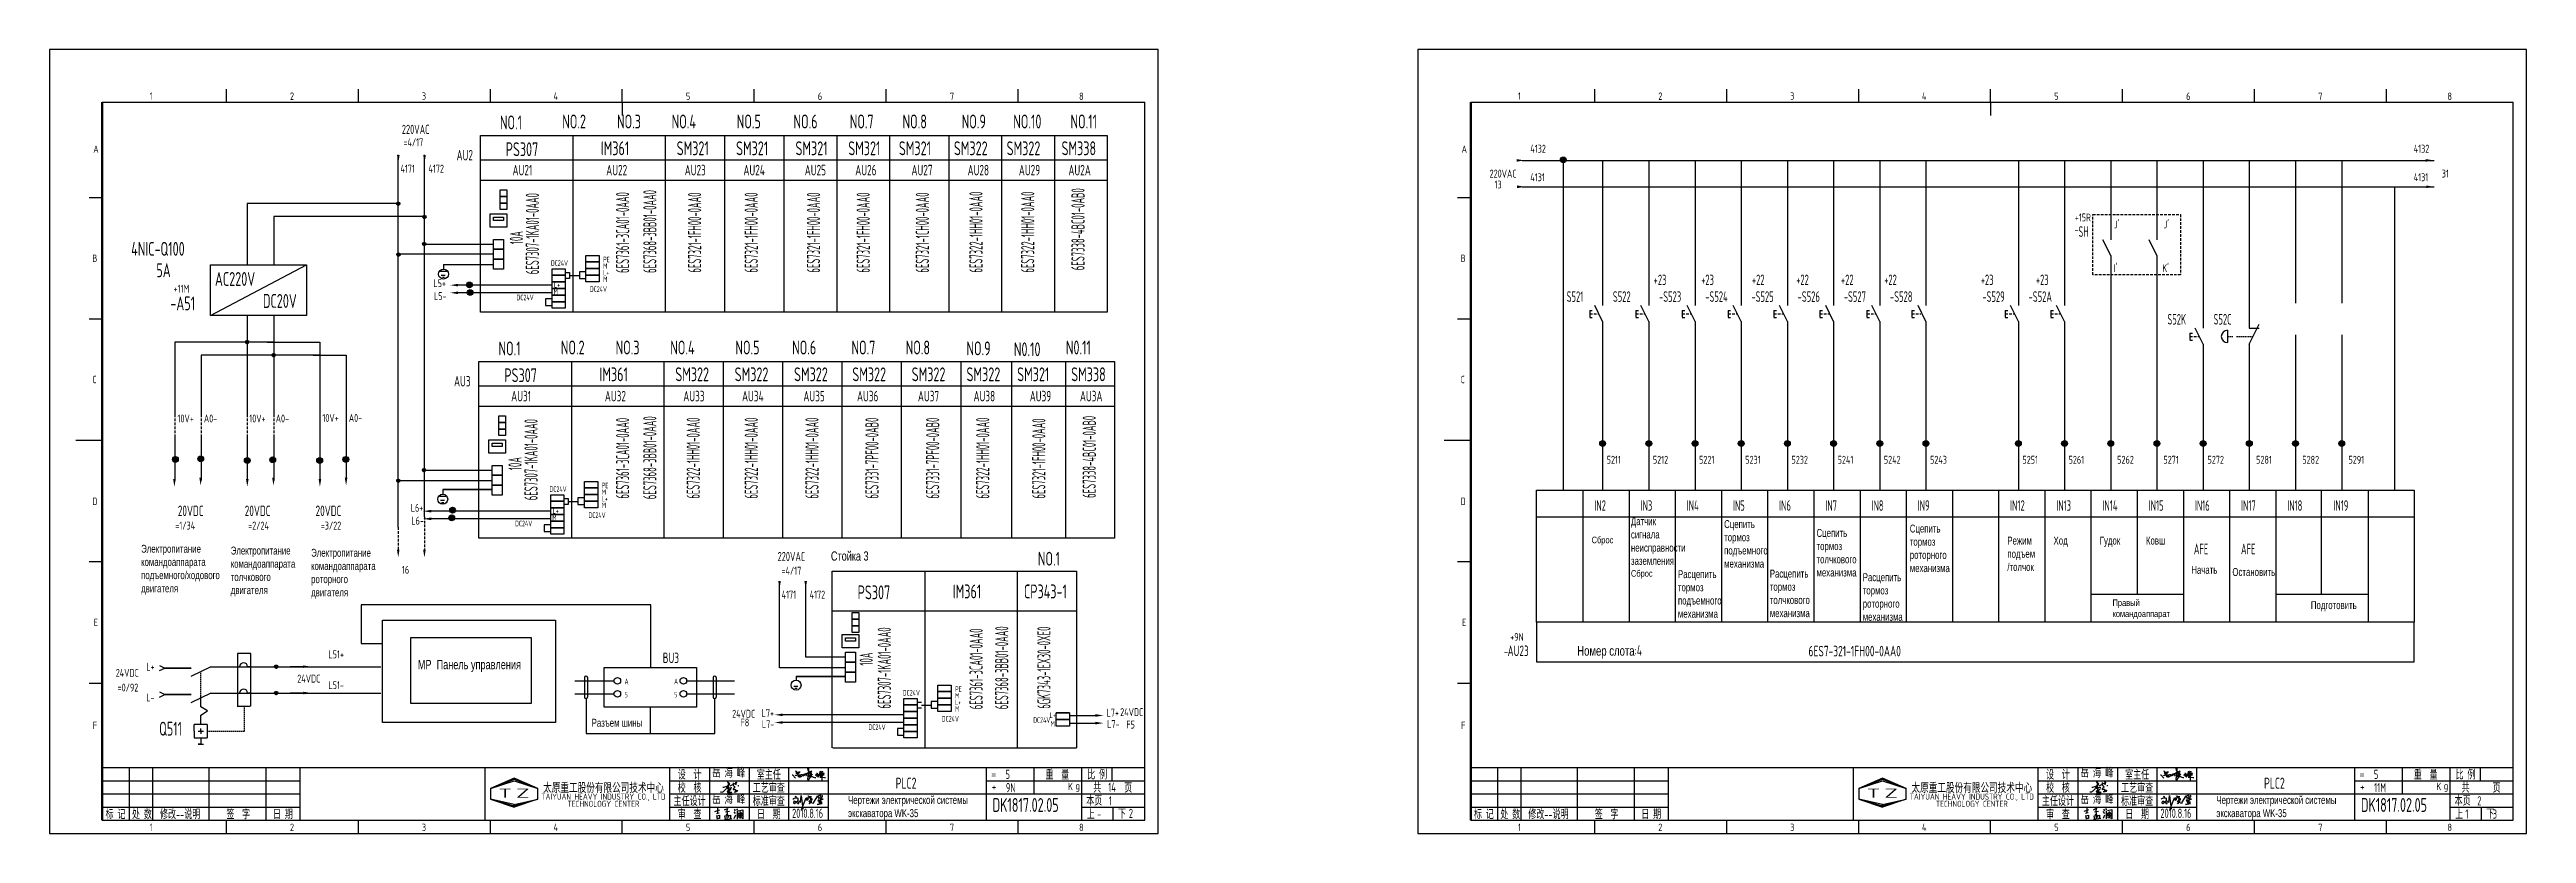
# Model space of a CAD drawing. Extents: x -2005 to 7010, y -1792 to 2924.
# Drawn here: x 1022 to 1960, y 437 to 734 of the extents above; entities that cross this region are included whole.
import ezdxf
from ezdxf.enums import TextEntityAlignment as Align

# ---------------------------------------------------------------- set-up
doc = ezdxf.new("R2010")
doc.units = 0
doc.header["$LTSCALE"] = 2
for name, pattern in [('DASHDOT', [1, 0.5, -0.25, 0, -0.25]), ('DASHED2', [0.375, 0.25, -0.125]), ('HIDDEN', [0.375, 0.25, -0.125])]:
    doc.linetypes.add(name, pattern=pattern)
doc.layers.get('0').update_dxf_attribs({"linetype": 'CONTINUOUS'})
for name, color, linetype in [('01', 7, 'CONTINUOUS'), ('11', 3, 'CONTINUOUS'), ('CONTINUOUS', 7, 'CONTINUOUS'), ('DASHED', 2, 'DASHED2')]:
    doc.layers.add(name, color=color, linetype=linetype)
doc.styles.add('ROMAN', font='ROMANC.shx', dxfattribs={"width": 0.7, "height": 0.7})
doc.styles.get("Standard").update_dxf_attribs({"font": 'isocp.shx', "width": 0.707, "bigfont": 'dfst.shx'})

msp = doc.modelspace()

# ---------------------------------------------------------------- texts
at = {"width": 0.707}
for s, height, p in [('NO.1', 5.25, (1192.49, 703.32)), ('PS307', 5.25, (1194.68, 693.16)), ('IM361', 5.25, (1230.75, 693.52)), ('SM321', 5.25, (1259.47, 693.52)), ('SM321', 5.25, (1281.97, 693.52)), ('SM321', 5.25, (1304.47, 693.52)), ('SM321', 5.25, (1324.47, 693.52)), ('SM321', 5.25, (1343.65, 693.52)), ('SM322', 5.25, (1364.49, 693.52)), ('SM322', 5.25, (1384.47, 693.52)), ('SM338', 5.25, (1405.28, 693.52)), ('AC220V', 5.25, (1084.54, 644.01)), ('DC24V', 2.1, (1211.82, 651.6)), ('PE', 2.1, (1231.59, 652.98)), ('M', 2.1, (1231.59, 650.48)), ('L+', 2.1, (1231.59, 647.98)), ('DC20V', 5.25, (1102.71, 635.69)), ('DC24V', 2.1, (1198.81, 638.58)), ('L+', 2.1, (1213, 643.37)), ('DC24V', 2.1, (1226.59, 641.73)), ('NO.1', 5.25, (1191.97, 617.69)), ('PS307', 5.25, (1194.16, 607.54)), ('IM361', 5.25, (1230.23, 607.89)), ('SM322', 5.25, (1258.94, 607.89)), ('SM322', 5.25, (1281.44, 607.89)), ('SM322', 5.25, (1303.94, 607.89)), ('SM322', 5.25, (1326.01, 607.89)), ('SM322', 5.25, (1348.51, 607.89)), ('SM322', 5.25, (1369.28, 607.89)), ('SM321', 5.25, (1388.47, 607.89)), ('SM338', 5.25, (1408.93, 607.89)), ('DC24V', 2.1, (1211.3, 565.97)), ('PE', 2.1, (1231.07, 567.35)), ('M', 2.1, (1231.07, 564.85)), ('L+', 2.1, (1231.07, 562.35)), ('DC24V', 2.1, (1198.28, 552.95)), ('L+', 2.1, (1212.48, 557.74)), ('DC24V', 2.1, (1226.07, 556.1)), ('NO.1', 5.25, (1396.31, 538.02)), ('PS307', 5.25, (1328.02, 525.28)), ('IM361', 5.25, (1364.09, 525.63)), ('CP343-1', 5.25, (1391.04, 525.63)), ('A', 2.1, (1239.74, 493.07)), ('5', 2.1, (1239.74, 488.07)), ('A', 2.1, (1258.49, 493.07)), ('5', 2.1, (1258.49, 488.07)), ('DC24V', 2.1, (1345.16, 488.82)), ('PE', 2.1, (1364.93, 490.2)), ('M', 2.1, (1364.93, 487.7)), ('DC24V', 2.1, (1359.93, 478.95)), ('L+', 2.1, (1364.93, 485.2)), ('M', 2.1, (1364.93, 482.7)), ('DC24V', 2.1, (1394.56, 478.52)), ('L+', 2.1, (1400.75, 480.32)), ('M', 2.1, (1401.12, 477.05)), ('DC24V', 2.1, (1332.15, 475.79)), ('PLC2', 4.2, (1342.44, 453.5)), ('PLC2', 4.2, (1860.85, 453.5))]:
    msp.add_text(s, height=height, dxfattribs=at).set_placement(p)
at = {"color": 1, "width": 0.707}
for s, height, p in [('NO.2', 5.25, (1216.11, 703.67)), ('NO.3', 5.25, (1236.86, 703.67)), ('NO.4', 5.25, (1257.56, 703.67)), ('NO.5', 5.25, (1282.22, 703.67)), ('NO.6', 5.25, (1303.73, 703.67)), ('NO.7', 5.25, (1325.04, 703.67)), ('NO.8', 5.25, (1345.04, 703.67)), ('NO.9', 5.25, (1367.44, 703.67)), ('NO.10', 5.25, (1386.99, 703.67)), ('NO.11', 5.25, (1408.67, 703.67)), ('4NIC-Q100', 5.25, (1052.8, 655.43)), ('5A', 5.25, (1062.34, 647.3)), ('M', 2.1, (1231.59, 645.48)), ('M', 2.1, (1212.85, 640.72)), ('NO.2', 5.25, (1215.59, 618.04)), ('NO.3', 5.25, (1236.34, 618.04)), ('NO.4', 5.25, (1257.04, 618.04)), ('NO.5', 5.25, (1281.7, 618.04)), ('NO.6', 5.25, (1303.21, 618.04)), ('NO.7', 5.25, (1325.69, 618.04)), ('NO.8', 5.25, (1346.22, 618.04)), ('NO.9', 5.25, (1369.24, 617.71)), ('N0.10', 5.25, (1387.22, 617.37)), ('N0.11', 5.25, (1406.92, 618.04)), ('M', 2.1, (1212.33, 555.09)), ('M', 2.1, (1231.07, 559.85))]:
    msp.add_text(s, height=height, dxfattribs=at).set_placement(p)
at = {"linetype": 'ByBlock', "ltscale": 2}
for s, height, width, p in [('+15R', 3, 0.67, (1789.15, 668.44)), ('-', 3, 0.67, (1789.09, 663.72)), ('-A51', 5.25, 0.707, (1067.65, 634.76)), ('+11M', 3, 0.67, (1068.89, 641.44)), ('10V+', 3, 0.67, (1070.35, 592.28)), ('A0-', 3, 0.67, (1080.35, 592.28)), ('10V+', 3, 0.67, (1097.55, 592.28)), ('A0-', 3, 0.67, (1107.55, 592.28)), ('10V+', 3, 0.67, (1125.25, 592.49)), ('A0-', 3, 0.67, (1135.25, 592.49)), ('+9N', 3, 0.67, (1575.27, 509.5)), ('-', 3, 0.67, (1572.9, 504.01)), ('Q511', 5.25, 0.707, (1063.4, 473.62))]:
    msp.add_text(s, height=height, dxfattribs=dict(at, width=width)).set_placement(p)
at = {"char_height": 3.5, "attachment_point": 1}
for s, insert, width in [('岳 海 峰', (1272.89, 461.19), 12.9495), ('岳 海 峰', (1791.3, 461.19), 12.9495), ('岳 海 峰', (1272.89, 451.19), 12.9495), ('岳 海 峰', (1791.3, 451.19), 12.9495), ('2010.8.16', (1303.19, 445.96), 12.1142), ('2010.8.16', (1821.6, 445.96), 12.1142)]:
    msp.add_mtext(s, dxfattribs=dict(at, insert=insert, width=width))
at = {"layer": '01', "ltscale": 10, "width": 0.67}
for s, p in [('L+', (1058.53, 498.25)), ('L51+', (1127.54, 502.92)), ('L-', (1058.53, 486.58)), ('L51-', (1127.54, 491.25))]:
    msp.add_text(s, height=3, dxfattribs=at).set_placement(p)
at = {"layer": '01', "linetype": 'DASHED2', "ltscale": 2, "attachment_point": 1}
for s, insert, char_height, width in [('{\\fArial|b0|i0|c204|p34;\\H1.2x;Датчик сигнала неисправности заземления\\fArial|b0|i0|c0|p34;\\H0.83333x;\\P\\fArial|b0|i0|c204|p34;Сброс}', (1621, 556.33), 2.5, 13.0176), ('{\\fArial|b0|i0|c204|p34;Сцепить тормоз подъемного механизма}', (1656.31, 555.26), 3, 13.0176), ('{\\fArial|b0|i0|c204|p34;Электропитание командоаппарата подъемного/ходового двигателя}', (1056.57, 545.92), 3, 33.1582), ('{\\fArial|b0|i0|c204|p34;Электропитание командоаппарата толчкового \\fArial|b0|i0|c0|p34;\\P\\fArial|b0|i0|c204|p34;двигателя}', (1090.52, 545.24), 3, 33.1582), ('{\\fArial|b0|i0|c204|p34;Электропитание командоаппарата роторного \\fArial|b0|i0|c0|p34;\\P\\fArial|b0|i0|c204|p34;двигателя}', (1120.97, 544.4), 3, 33.1582), ('{\\fArial|b0|i0|c204|p34;Сброс}', (1606.11, 549.01), 2.5, 13.0176), ('{\\fArial|b0|i0|c204|p34;Сцепить тормоз толчкового механизма}', (1691.31, 551.92), 3, 13.0176), ('{\\fArial|b0|i0|c204|p34;Сцепить тормоз роторного механизма}', (1726.65, 553.58), 3, 13.0176), ('{\\fArial|b0|i0|c204|p34;Режим подъем\\fArial|b0|i0|c0|p34;\\P\\fArial|b0|i0|c204|p34;/толчок}', (1763.61, 549.01), 3, 13.0176), ('{\\fArial|b0|i0|c204|p34;Ход}', (1781.11, 549.01), 3, 13.0176), ('{\\fArial|b0|i0|c204|p34;Гудок}', (1798.61, 549.01), 3, 13.0176), ('{\\fArial|b0|i0|c204|p34;Ковш}', (1816.11, 549.01), 3, 13.0176), ('{\\fArial|b0|i0|c204|p34;Стойка\\fArial|b0|i0|c0|p34; 3\\fArial Cyr|b0|i0|c204|p34; }', (1317.9, 543.42), 3.5, 14.6741), ('{\\fArial|b0|i0|c204|p34;Расцепить тормоз подъемного механизма}', (1638.81, 536.3), 3, 13.0176), ('{\\fArial|b0|i0|c204|p34;Расцепить тормоз толчкового механизма}', (1673.61, 536.51), 3, 13.0176), ('{\\fArial|b0|i0|c204|p34;Расцепить тормоз роторного механизма}', (1708.82, 535.13), 3, 13.0176), ('{\\fArial|b0|i0|c204|p34;Начать}', (1833.29, 537.93), 3, 13.0176), ('{\\fArial|b0|i0|c204|p34;Остановить}', (1848.86, 537.12), 3, 13.0176), ('{\\fArial|b0|i0|c204|p34;Правый командоаппарат}', (1803.46, 525.22), 2.5, 13.0176), ('{\\fArial|b0|i0|c204|p34;Подготовить}', (1878.59, 524.56), 3, 13.0176), ('{\\fArial|b0|i0|c0|p34;MP  \\fArial|b0|i0|c204|p34;Панель управления}', (1161.41, 502.28), 3.5, 45.5779), ('{\\fArial|b0|i0|c204|p34;Разъем шины}', (1227.27, 480), 3, 26.4341), ('{\\fArial|b0|i0|c204|p34;Чертежи электрической системы экскаватора \\fArial|b0|i0|c0|p34;WK-35}', (1324.39, 450.75), 3, 50.6186), ('{\\fArial|b0|i0|c204|p34;Чертежи электрической системы экскаватора \\fArial|b0|i0|c0|p34;WK-35}', (1842.8, 450.75), 3, 50.6186)]:
    msp.add_mtext(s, dxfattribs=dict(at, insert=insert, char_height=char_height, width=width))
at = {"layer": '11', "color": 1, "width": 0.52827}
for s, p in [('6ES7307-1KA01-0AA0', (1207.31, 648.42)), ('6ES7321-1FH00-0AA0', (1332.65, 649.02)), ('6ES7321-1CH00-0AA0', (1355.05, 649.02)), ('10A', (1201.24, 659.82)), ('6ES7307-1KA01-0AA0', (1206.79, 562.8)), ('10A', (1200.72, 574.2))]:
    msp.add_text(s, height=5, rotation=90, dxfattribs=at).set_placement(p)
at = {"layer": '11', "width": 0.52827}
for s, p in [('6ES7361-3CA01-0AA0', (1241.48, 648.92)), ('6ES7368-3BB01-0AA0', (1251.8, 648.92)), ('6ES7321-1FH00-0AA0', (1268.76, 649.02)), ('6ES7321-1FH00-0AA0', (1290.22, 649.02)), ('6ES7321-1FH00-0AA0', (1313.8, 649.02)), ('6ES7322-1HH01-0AA0', (1375.36, 649.02)), ('6ES7322-1HH01-0AA0', (1394.95, 649.02)), ('6ES7338-4BC01-0AB0', (1414.01, 649.94)), ('6ES7361-3CA01-0AA0', (1241.48, 563.41)), ('6ES7368-3BB01-0AA0', (1251.8, 563.2)), ('6ES7322-1HH01-0AA0', (1268.24, 563.39)), ('6ES7322-1HH01-0AA0', (1290.23, 563.39)), ('6ES7322-1HH01-0AA0', (1313.23, 563.39)), ('6ES7331-7PF00-0AB0', (1335.96, 563.39)), ('6ES7331-7PF00-0AB0', (1358.95, 563.39)), ('6ES7322-1HH01-0AA0', (1377.91, 563.39)), ('6ES7321-1FH00-0AA0', (1399.15, 563.43)), ('6ES7338-4BC01-0AB0', (1418.28, 563.72)), ('6ES7307-1KA01-0AA0', (1340.64, 483.88)), ('6ES7361-3CA01-0AA0', (1375.42, 483.61)), ('6ES7368-3BB01-0AA0', (1385.11, 483.61)), ('6GK7343-1EX30-0XE0', (1401.09, 483.81)), ('10A', (1333.77, 500.15))]:
    msp.add_text(s, height=5, rotation=90, dxfattribs=at).set_placement(p)
at = {"layer": '11', "width": 0.707}
for p in [(1379.14, 444.73), (1897.55, 444.73)]:
    msp.add_text('DK1817.02.05', height=5.25, dxfattribs=at).set_placement(p)
at = {"layer": 'CONTINUOUS', "linetype": 'Continuous', "style": 'ROMAN'}
for s, height, width, p in [('1', 2.8, 0.7, (1059.8, 714.5)), ('2', 2.8, 0.7, (1112.96, 714.5)), ('3', 2.8, 0.7, (1162.93, 714.5)), ('4', 2.8, 0.7, (1212.82, 714.5)), ('5', 2.8, 0.7, (1262.96, 714.46)), ('6', 2.8, 0.7, (1312.94, 714.46)), ('7', 2.8, 0.7, (1362.98, 714.46)), ('8', 2.8, 0.7, (1411.93, 714.46)), ('1', 2.8, 0.7, (1578.2, 714.5)), ('2', 2.8, 0.7, (1631.36, 714.5)), ('3', 2.8, 0.7, (1681.34, 714.5)), ('4', 2.8, 0.7, (1731.23, 714.5)), ('5', 2.8, 0.7, (1781.37, 714.46)), ('6', 2.8, 0.7, (1831.35, 714.46)), ('7', 2.8, 0.7, (1881.38, 714.46)), ('8', 2.8, 0.7, (1930.33, 714.46)), ('A', 2.8, 0.7, (1038.44, 694.41)), ('A', 2.8, 0.7, (1556.84, 694.41)), ('B', 2.8, 0.7, (1038.05, 653.09)), ('B', 2.8, 0.7, (1556.45, 653.09)), ('C', 2.8, 0.7, (1038.05, 607.15)), ('C', 2.8, 0.7, (1556.45, 607.15)), ('D', 2.8, 0.7, (1038.05, 560.98)), ('D', 2.8, 0.7, (1556.45, 560.98)), ('E', 2.8, 0.7, (1038.6, 515.09)), ('E', 2.8, 0.7, (1557.01, 515.09)), ('F', 2.8, 0.7, (1038.25, 476.09)), ('F', 2.8, 0.7, (1556.66, 476.09)), ('T', 3.5, 1.8, (1191.87, 450.06)), ('Z', 3.5, 1.8, (1198.57, 450.06)), ('K', 2.8, 0.7, (1407.71, 452.95)), ('g', 2.8, 0.7, (1410.54, 453.22)), ('T', 3.5, 1.8, (1710.28, 450.06)), ('Z', 3.5, 1.8, (1716.98, 450.06)), ('K', 2.8, 0.7, (1926.11, 452.95)), ('g', 2.8, 0.7, (1928.94, 453.22)), ('1', 2.8, 0.7, (1059.8, 437.5)), ('2', 2.8, 0.7, (1112.96, 437.5)), ('3', 2.8, 0.7, (1162.93, 437.5)), ('4', 2.8, 0.7, (1212.82, 437.5)), ('5', 2.8, 0.7, (1262.96, 437.46)), ('6', 2.8, 0.7, (1312.94, 437.46)), ('7', 2.8, 0.7, (1362.98, 437.46)), ('8', 2.8, 0.7, (1411.93, 437.46)), ('1', 2.8, 0.7, (1578.2, 437.5)), ('2', 2.8, 0.7, (1631.36, 437.5)), ('3', 2.8, 0.7, (1681.34, 437.5)), ('4', 2.8, 0.7, (1731.23, 437.5)), ('5', 2.8, 0.7, (1781.37, 437.46)), ('6', 2.8, 0.7, (1831.35, 437.46)), ('7', 2.8, 0.7, (1881.38, 437.46)), ('8', 2.8, 0.7, (1930.33, 437.46))]:
    msp.add_text(s, height=height, dxfattribs=dict(at, width=width)).set_placement(p)
at = {"layer": 'CONTINUOUS', "linetype": 'HIDDEN', "width": 0.707}
for p in [(1155.34, 701.56), (1297.7, 539.73)]:
    msp.add_text('220VAC', height=3.5, dxfattribs=at).set_placement(p)
at = {"layer": 'CONTINUOUS', "width": 0.67}
for s, height, p in [('=4/17', 3, (1155.95, 696.92)), ('4132', 3, (1582.88, 694.49)), ('4132', 3, (1917.57, 694.49)), ('4171', 3, (1154.82, 686.92)), ('4172', 3, (1165.42, 686.92)), ('4131', 3, (1582.88, 683.66)), ('4131', 3, (1917.57, 683.66)), ('31', 3, (1928.19, 685.06)), ("J'", 3, (1803.94, 665.77)), ("J'", 3, (1822.82, 665.77)), ("I'", 3, (1803.94, 649.24)), ("K'", 3, (1822.3, 649.24)), ('5211', 3, (1611.81, 576.64)), ('5212', 3, (1629.31, 576.64)), ('5221', 3, (1646.81, 576.64)), ('5231', 3, (1664.31, 576.64)), ('5232', 3, (1681.81, 576.64)), ('5241', 3, (1699.31, 576.64)), ('5242', 3, (1716.81, 576.64)), ('5243', 3, (1734.31, 576.64)), ('5251', 3, (1769.31, 576.64)), ('5261', 3, (1786.81, 576.64)), ('5262', 3, (1805.23, 576.64)), ('5271', 3, (1822.73, 576.64)), ('5272', 3, (1839.43, 576.64)), ('5281', 3, (1857.86, 576.64)), ('5282', 3, (1875.36, 576.64)), ('5291', 3, (1892.86, 576.64)), ('=1/34', 3, (1069.53, 551.69)), ('=2/24', 3, (1097.13, 551.69)), ('=3/22', 3, (1124.63, 551.69)), ('16', 3, (1155.38, 534.96)), ('=4/17', 3, (1299.19, 534.61)), ('4171', 3, (1299.24, 525.53)), ('4172', 3, (1309.85, 525.53)), ('24VDC', 3, (1046.94, 495.91)), ('=0/92', 3, (1047.67, 490.33)), ('24VDC', 3, (1115.73, 493.72)), ('24VDC', 3, (1280.47, 480.41)), ('F8', 3, (1283.67, 477.1)), ('L7+', 3, (1291.68, 480.69)), ('L7-', 3, (1291.75, 476.46)), ('L7+', 3, (1422.32, 480.83)), ('L7-', 3, (1422.56, 476.5)), ('24VDC', 3, (1427.49, 481.04)), ('F5', 3, (1429.83, 476.31)), ('5', 3.5, (1384.08, 457.19)), ('5', 3.5, (1902.48, 457.19)), ('9N', 3.5, (1384.18, 452.17)), ('14', 3.5, (1422.99, 452.31)), ('1', 3.5, (1423.24, 447.18)), ('11M', 3.5, (1902.59, 452.17)), ('2', 3.5, (1941.64, 447.18)), ('-', 3.5, (1418.73, 442.18)), ('2', 3.5, (1430.79, 442.41)), ('1', 3.5, (1937.14, 442.18)), ('3', 3.5, (1947.52, 442.18))]:
    msp.add_text(s, height=height, dxfattribs=at).set_placement(p)
at = {"layer": 'CONTINUOUS', "color": 0}
for s, width, p in [('AU2', 0.707, (1176.07, 691.53)), ('AU21', 0.707, (1197.28, 685.88)), ('AU22', 0.707, (1232.77, 685.88)), ('AU23', 0.707, (1262.5, 685.88)), ('AU24', 0.707, (1284.75, 685.88)), ('AU25', 0.707, (1307.98, 685.88)), ('AU26', 0.707, (1327.12, 685.88)), ('AU27', 0.707, (1348.41, 685.88)), ('AU28', 0.707, (1369.68, 685.88)), ('AU29', 0.707, (1389.09, 685.88)), ('AU2A', 0.707, (1407.88, 685.88)), ('SH', 0.65052, (1790.53, 662.58)), ('S521', 0.65052, (1596.65, 637.96)), ('S522', 0.65052, (1614.15, 637.96)), ('-S523', 0.65052, (1631.65, 637.96)), ('-S524', 0.65052, (1649.15, 637.96)), ('-S525', 0.65052, (1666.65, 637.96)), ('-S526', 0.65052, (1684.15, 637.96)), ('-S527', 0.65052, (1701.65, 637.96)), ('-S528', 0.65052, (1719.15, 637.96)), ('-S529', 0.65052, (1754.15, 637.96)), ('-S52A', 0.65052, (1771.65, 637.96)), ('S52K', 0.65052, (1824.24, 629.37)), ('S52C', 0.65052, (1841.74, 629.37)), ('AU3', 0.707, (1175.11, 605.9)), ('AU31', 0.707, (1196.76, 600.25)), ('AU32', 0.707, (1232.24, 600.25)), ('AU33', 0.707, (1261.97, 600.25)), ('AU34', 0.707, (1284.23, 600.25)), ('AU35', 0.707, (1307.46, 600.25)), ('AU36', 0.707, (1327.79, 600.25)), ('AU37', 0.707, (1350.86, 600.25)), ('AU38', 0.707, (1371.94, 600.25)), ('AU39', 0.707, (1393.23, 600.25)), ('AU3A', 0.707, (1412.24, 600.25)), ('20VDC', 0.707, (1070.46, 556.78)), ('20VDC', 0.707, (1095.82, 556.78)), ('20VDC', 0.707, (1122.65, 556.78)), ('IN2', 0.65052, (1607.15, 558.81)), ('IN3', 0.65052, (1624.65, 558.81)), ('IN4', 0.65052, (1642.15, 558.81)), ('IN5', 0.65052, (1659.65, 558.81)), ('IN6', 0.65052, (1677.15, 558.81)), ('IN7', 0.65052, (1694.65, 558.81)), ('IN8', 0.65052, (1712.15, 558.81)), ('IN9', 0.65052, (1729.65, 558.81)), ('IN12', 0.65052, (1764.65, 558.81)), ('IN13', 0.65052, (1782.15, 558.81)), ('IN14', 0.65052, (1799.65, 558.81)), ('IN15', 0.65052, (1817.15, 558.81)), ('IN16', 0.65052, (1834.65, 558.81)), ('IN17', 0.65052, (1852.15, 558.81)), ('IN18', 0.65052, (1869.65, 558.81)), ('IN19', 0.65052, (1887.15, 558.81)), ('AFE', 0.65052, (1834.27, 542.34)), ('AFE', 0.65052, (1852.13, 542.34)), ('AU23', 0.707, (1574.26, 503.76)), ('BU3', 0.707, (1254.2, 501.1))]:
    msp.add_text(s, height=4, dxfattribs=dict(at, width=width)).set_placement(p)
at = {"layer": 'CONTINUOUS', "color": 1, "width": 0.67}
for s, p in [('220VAC', (1567.45, 685.04)), ('13', (1569.31, 680.91)), ('L5+', (1167.31, 643.53)), ('L5-', (1167.54, 638.65)), ('L6+', (1158.72, 558.44)), ('L6-', (1158.95, 553.56))]:
    msp.add_text(s, height=3, dxfattribs=at).set_placement(p)
at = {"layer": 'CONTINUOUS', "color": 3, "width": 0.65052}
for s, p in [('+23', (1629.6, 644.3)), ('+23', (1647.6, 644.3)), ('+22', (1666.83, 644.3)), ('+22', (1683.6, 644.3)), ('+22', (1700.57, 644.3)), ('+22', (1716.94, 644.3)), ('+23', (1753.54, 644.3)), ('+23', (1774.41, 644.3))]:
    msp.add_text(s, height=4, dxfattribs=at).set_placement(p)
at = {"layer": 'CONTINUOUS', "color": 0, "width": 0.655392}
msp.add_text('6ES7-321-1FH00-0AA0', height=4, dxfattribs=at).set_placement((1688.27, 503.65), (1723.27, 503.65), align=Align.FIT)
at = {"layer": 'CONTINUOUS', "width": 0.67}
for s, p in [('设  计', (1264.37, 459.06)), ('室主任', (1294.37, 459.06)), ('重  量', (1403.67, 459.06)), ('比 例', (1418.77, 459.06)), ('设  计', (1782.78, 459.06)), ('室主任', (1812.78, 459.06)), ('重  量', (1922.08, 459.06)), ('比 例', (1937.18, 459.06)), ('主任设计', (1264.37, 449.06)), ('校  核', (1264.37, 454.06)), ('标准审查', (1294.37, 449.06)), ('工艺审查', (1294.37, 454.06)), ('本页', (1417.67, 449.17)), ('共      页', (1424.67, 454.06)), ('主任设计', (1782.78, 449.06)), ('校  核', (1782.78, 454.06)), ('标准审查', (1812.78, 449.06)), ('工艺审查', (1812.78, 454.06)), ('本页', (1936.08, 449.17)), ('共      页', (1943.08, 454.06)), ('标 记', (1046.87, 444.06)), ('处 数', (1056.87, 444.06)), ('修改--说明', (1071.34, 444.06)), ('签  字', (1093.37, 444.06)), ('日 期', (1110.25, 444.06)), ('审  查', (1264.37, 444.06)), ('日  期', (1294.37, 444.06)), ('上', (1416.37, 444.08)), ('下', (1428.19, 444.08)), ('标 记', (1565.28, 444.06)), ('处 数', (1575.28, 444.06)), ('修改--说明', (1589.74, 444.06)), ('签  字', (1611.77, 444.06)), ('日 期', (1628.65, 444.06)), ('审  查', (1782.78, 444.06)), ('日  期', (1812.78, 444.06)), ('上', (1934.78, 444.08)), ('下', (1946.6, 444.08))]:
    msp.add_text(s, height=3.5, dxfattribs=at).set_placement(p, align=Align.MIDDLE)
at = {"layer": 'CONTINUOUS', "linetype": 'Continuous', "style": 'ROMAN'}
for s, p in [('=', (1378.6, 457.61)), ('+', (1378.71, 452.87)), ('=', (1897.01, 457.61)), ('+', (1897.12, 452.87))]:
    msp.add_text(s, height=2.8, dxfattribs=at).set_placement(p)
at = {"layer": 'CONTINUOUS', "color": 0, "insert": (1600.64, 505.36), "char_height": 4, "width": 130, "attachment_point": 4}
msp.add_mtext('{\\fArial|b0|i0|c204|p34;\\H0.9167x;\\C256;Номер слота}:4', dxfattribs=at)
at = {"layer": 'CONTINUOUS', "char_height": 3.3, "width": 50, "attachment_point": 5, "line_spacing_factor": 0.7125}
for insert in [(1231.73, 451.12), (1750.14, 451.12)]:
    msp.add_mtext('{\\f宋体|b0|i0|c134|p2;太原重工股份有限公司技术中心\\P\\Fromans.shx;\\H0.6969x;TAIYUAN HEAVY INDUSTRY CO., LTD\\PTECHNOLOGY CENTER}', dxfattribs=dict(at, insert=insert))

# ---------------------------------------------------------------- blocks, each defined once
blk = doc.blocks.new('A$C5BE500A0')
for p, q in [((0, 24), (1, 24)), ((1, 24), (13, 11)), ((12, 21), (14, 23)), ((14, 23), (18, 23)), ((15, 41), (22, 26)), ((15, 40), (15, 41)), ((15, 38), (15, 40)), ((15, 32), (21, 35)), ((16, 32), (15, 32)), ((19, 30), (16, 32)), ((18, 23), (26, 25)), ((22, 26), (19, 30)), ((21, 35), (24, 35)), ((25, 30), (23, 28)), ((23, 28), (23, 28)), ((23, 18), (24, 19)), ((24, 17), (23, 18)), ((24, 35), (28, 36)), ((24, 19), (26, 20)), ((27, 31), (25, 30)), ((26, 16), (25, 15)), ((26, 25), (37, 26)), ((26, 20), (29, 21)), ((28, 20), (26, 16)), ((29, 34), (27, 31)), ((28, 36), (30, 37)), ((29, 22), (28, 20)), ((29, 15), (28, 16)), ((30, 38), (29, 34)), ((30, 23), (29, 22)), ((29, 21), (33, 21)), ((32, 15), (29, 15)), ((30, 37), (30, 38)), ((32, 23), (30, 23)), ((33, 22), (32, 23)), ((35, 16), (32, 15)), ((33, 21), (33, 22)), ((38, 18), (35, 16)), ((37, 26), (41, 26)), ((40, 20), (38, 18)), ((40, 23), (44, 25)), ((41, 22), (40, 20)), ((41, 26), (42, 24)), ((42, 24), (41, 22)), ((44, 25), (51, 28)), ((45, 19), (49, 23)), ((49, 23), (54, 27)), ((51, 28), (56, 29)), ((54, 27), (59, 30)), ((56, 29), (61, 30)), ((57, 21), (56, 20)), ((57, 32), (57, 30)), ((57, 30), (58, 25)), ((58, 25), (57, 21)), ((59, 30), (65, 34)), ((61, 30), (62, 29)), ((63, 21), (76, 18)), ((67, 21), (63, 21)), ((65, 18), (63, 9)), ((63, 9), (64, 0)), ((64, 52), (66, 52)), ((64, 49), (64, 52)), ((65, 44), (64, 49)), ((64, 0), (67, 3)), ((64, 0), (64, 0)), ((67, 49), (65, 18)), ((68, 40), (65, 44)), ((65, 34), (72, 37)), ((66, 52), (66, 51)), ((66, 51), (67, 49)), ((70, 21), (67, 21)), ((67, 3), (74, 14)), ((70, 36), (68, 40)), ((68, 29), (73, 29)), ((69, 29), (68, 29)), ((72, 30), (69, 29)), ((74, 33), (70, 36)), ((75, 36), (70, 34)), ((70, 33), (72, 34)), ((70, 34), (70, 33)), ((77, 24), (70, 21)), ((72, 37), (78, 39)), ((72, 34), (75, 34)), ((75, 32), (72, 30)), ((73, 29), (78, 30)), ((78, 31), (74, 33)), ((74, 14), (78, 20)), ((80, 39), (75, 36)), ((75, 34), (77, 34)), ((77, 33), (75, 32)), ((76, 18), (82, 17)), ((77, 34), (78, 34)), ((78, 33), (77, 33)), ((80, 25), (77, 24)), ((78, 39), (80, 39)), ((78, 34), (78, 33)), ((80, 30), (78, 31)), ((78, 30), (80, 30)), ((78, 20), (81, 26)), ((82, 27), (80, 25)), ((81, 26), (82, 27)), ((82, 17), (87, 15)), ((87, 15), (91, 13)), ((91, 13), (95, 13)), ((95, 25), (95, 24)), ((95, 24), (95, 23)), ((95, 23), (96, 23)), ((95, 13), (96, 13)), ((96, 23), (97, 23)), ((99, 24), (97, 26)), ((97, 23), (98, 25)), ((98, 25), (101, 27)), ((99, 31), (100, 32)), ((101, 23), (99, 24)), ((99, 17), (102, 21)), ((101, 21), (99, 17)), ((100, 32), (101, 32)), ((101, 32), (102, 31)), ((102, 28), (101, 21)), ((101, 27), (103, 26)), ((103, 24), (101, 23)), ((102, 31), (102, 28)), ((102, 21), (103, 22)), ((103, 26), (105, 25)), ((105, 24), (103, 24)), ((103, 22), (104, 20)), ((104, 29), (108, 26)), ((104, 20), (104, 19)), ((104, 19), (105, 16)), ((105, 25), (105, 24)), ((105, 16), (106, 16)), ((106, 16), (108, 17)), ((108, 26), (116, 20)), ((108, 17), (111, 23)), ((111, 23), (113, 31)), ((113, 31), (112, 31)), ((112, 22), (126, 23)), ((115, 22), (112, 22)), ((113, 31), (114, 35)), ((117, 33), (113, 31)), ((113, 27), (127, 26)), ((125, 27), (113, 27)), ((113, 15), (125, 15)), ((114, 35), (115, 38)), ((115, 38), (118, 39)), ((122, 23), (115, 22)), ((116, 20), (119, 19)), ((122, 35), (117, 33)), ((117, 31), (121, 32)), ((118, 39), (123, 38)), ((119, 19), (121, 20)), ((121, 32), (124, 32)), ((121, 20), (121, 21)), ((125, 37), (122, 35)), ((122, 31), (122, 2)), ((123, 28), (122, 31)), ((126, 25), (122, 23)), ((123, 38), (125, 37)), ((128, 25), (123, 28)), ((124, 32), (129, 31)), ((128, 27), (125, 27)), ((125, 15), (132, 14)), ((127, 26), (126, 25)), ((126, 23), (130, 24)), ((130, 28), (128, 27)), ((131, 24), (128, 25)), ((129, 31), (131, 30)), ((131, 30), (130, 28)), ((130, 24), (131, 24)), ((132, 14), (137, 14))]:
    blk.add_line(p, q)
blk = doc.blocks.new('ARROW1')
at = {"layer": 'CONTINUOUS'}
for p in [(0, 0), (12, 1), (12, -1)]:
    blk.add_line(p, (10, 0), dxfattribs=at)
blk = doc.blocks.new('ARROW2')
blk.add_line((5, 0), (0, 0))
at = {"color": 3}
blk.add_solid([(4.99, 0.51), (4.99, -0.49), (7.99, 0.01)], dxfattribs=at)
blk = doc.blocks.new('POINT1')
h = blk.add_hatch()
h.set_pattern_fill('ANGLE', color=256, scale=0.01, style=0)
h.set_pattern_definition([(0, (0, 0), (0, 0.06985), [0.0508, -0.01905]), (90, (0, 0), (-0.06985, 4e-18), [0.0508, -0.01905])])
h.paths.add_polyline_path([(-0.6, 0, 1), (0.6, 0, 1)])
blk.add_circle((0, 0), 0.6)
blk = doc.blocks.new('lf')
for points in [[(421.5, 320.1), (421.3, 317.6), (420, 315.1), (418.6, 312.6), (416.7, 310.5), (414.9, 308.5), (411.9, 305.6), (410.1, 304.1), (408, 302.6), (406.1, 302), (403.6, 302.6), (403.6, 303.5), (403.9, 303.5)], [(409.4, 317.6), (411.9, 317.6), (420.7, 320.5), (429.4, 326.1), (429, 328.4), (426.7, 330.1), (424.2, 331.3), (423.4, 332.6), (424.4, 333.4), (425, 330.7), (425, 327.4), (425, 324.7), (424.8, 321.8), (424.8, 320.3), (424.8, 318.7), (425, 314.7), (425, 313), (424.8, 313)], [(421.3, 316.2), (424.8, 315.9), (427.1, 316), (429.8, 316), (434.8, 316.8), (436, 316.8)], [(421.9, 314.1), (423.8, 314.1), (425.4, 313.7), (426, 313), (426.9, 312), (427.1, 312), (426.5, 310.5), (426.1, 309.5), (424.2, 306.6), (423.1, 305.4), (422.1, 304.5), (423.2, 303.3), (427.3, 303.1), (429.8, 303.1), (432.3, 302.9), (435.4, 302.7), (433.1, 299.9), (424.6, 299.5), (424, 300.4), (425.6, 303.3), (434.3, 313.5)], [(432.1, 320.3), (430.6, 321.6), (450.9, 331.7), (450.9, 332.2)], [(439.5, 330.9), (440, 324.5), (442, 320.7)], [(441.8, 320.7), (443.7, 320.1), (444.9, 317.6), (443.1, 315.5), (439.7, 311.8), (439.8, 310.6), (445.4, 311.2), (447, 310.3), (445.6, 307.4), (453.6, 308), (450.3, 304.7), (447, 303.3), (443.7, 303.1), (442.9, 303.7)], [(446.2, 333.8), (448.1, 330.5), (448.1, 326.7), (446.6, 323.8)], [(453.4, 322.4), (454.9, 322.2), (455.7, 321.8), (456.1, 321.6), (456.3, 321.4)]]:
    blk.add_lwpolyline(points)

# ---------------------------------------------------------------- hatches: boundary and pattern name
at = {"layer": 'CONTINUOUS'}
h = msp.add_hatch(color=256, dxfattribs=at)
edge = h.paths.add_edge_path()
edge.add_arc((1595.37, 691.73), 1.1, 0, 360)
h = msp.add_hatch(color=256, dxfattribs=at)
edge = h.paths.add_edge_path()
edge.add_arc((1180.96, 644.38), 1.1, 0, 360)
h = msp.add_hatch(color=256, dxfattribs=at)
edge = h.paths.add_edge_path()
edge.add_arc((1181.22, 641.51), 1.1, 0, 360)
h = msp.add_hatch(color=256, dxfattribs=at)
edge = h.paths.add_edge_path()
edge.add_arc((1610.28, 584.28), 1.1, 0, 360)
h = msp.add_hatch(color=256, dxfattribs=at)
edge = h.paths.add_edge_path()
edge.add_arc((1627.78, 584.28), 1.1, 0, 360)
h = msp.add_hatch(color=256, dxfattribs=at)
edge = h.paths.add_edge_path()
edge.add_arc((1645.28, 584.28), 1.1, 0, 360)
h = msp.add_hatch(color=256, dxfattribs=at)
edge = h.paths.add_edge_path()
edge.add_arc((1662.78, 584.28), 1.1, 0, 360)
h = msp.add_hatch(color=256, dxfattribs=at)
edge = h.paths.add_edge_path()
edge.add_arc((1680.28, 584.28), 1.1, 0, 360)
h = msp.add_hatch(color=256, dxfattribs=at)
edge = h.paths.add_edge_path()
edge.add_arc((1697.78, 584.28), 1.1, 0, 360)
h = msp.add_hatch(color=256, dxfattribs=at)
edge = h.paths.add_edge_path()
edge.add_arc((1715.28, 584.28), 1.1, 0, 360)
h = msp.add_hatch(color=256, dxfattribs=at)
edge = h.paths.add_edge_path()
edge.add_arc((1732.78, 584.28), 1.1, 0, 360)
h = msp.add_hatch(color=256, dxfattribs=at)
edge = h.paths.add_edge_path()
edge.add_arc((1767.78, 584.28), 1.1, 0, 360)
h = msp.add_hatch(color=256, dxfattribs=at)
edge = h.paths.add_edge_path()
edge.add_arc((1785.28, 584.28), 1.1, 0, 360)
h = msp.add_hatch(color=256, dxfattribs=at)
edge = h.paths.add_edge_path()
edge.add_arc((1802.78, 584.28), 1.1, 0, 360)
h = msp.add_hatch(color=256, dxfattribs=at)
edge = h.paths.add_edge_path()
edge.add_arc((1820.28, 584.28), 1.1, 0, 360)
h = msp.add_hatch(color=256, dxfattribs=at)
edge = h.paths.add_edge_path()
edge.add_arc((1837.78, 584.28), 1.1, 0, 360)
h = msp.add_hatch(color=256, dxfattribs=at)
edge = h.paths.add_edge_path()
edge.add_arc((1855.28, 584.28), 1.1, 0, 360)
h = msp.add_hatch(color=256, dxfattribs=at)
edge = h.paths.add_edge_path()
edge.add_arc((1872.78, 584.28), 1.1, 0, 360)
h = msp.add_hatch(color=256, dxfattribs=at)
edge = h.paths.add_edge_path()
edge.add_arc((1890.28, 584.28), 1.1, 0, 360)
h = msp.add_hatch(color=256, dxfattribs=at)
edge = h.paths.add_edge_path()
edge.add_arc((1069.55, 578.29), 1.1, 0, 360)
h = msp.add_hatch(color=256, dxfattribs=at)
edge = h.paths.add_edge_path()
edge.add_arc((1079.16, 578.45), 1.1, 0, 360)
h = msp.add_hatch(color=256, dxfattribs=at)
edge = h.paths.add_edge_path()
edge.add_arc((1096.8, 577.82), 1.1, 0, 360)
h = msp.add_hatch(color=256, dxfattribs=at)
edge = h.paths.add_edge_path()
edge.add_arc((1106.41, 578.14), 1.1, 0, 360)
h = msp.add_hatch(color=256, dxfattribs=at)
edge = h.paths.add_edge_path()
edge.add_arc((1124.21, 577.82), 1.1, 0, 360)
h = msp.add_hatch(color=256, dxfattribs=at)
edge = h.paths.add_edge_path()
edge.add_arc((1134.13, 578.29), 1.1, 0, 360)
h = msp.add_hatch(color=256, dxfattribs=at)
edge = h.paths.add_edge_path()
edge.add_arc((1174.25, 556.15), 1.1, 0, 360)
h = msp.add_hatch(color=256, dxfattribs=at)
edge = h.paths.add_edge_path()
edge.add_arc((1174.57, 559.03), 1.1, 0, 360)

# ---------------------------------------------------------------- linework, layer by layer
at = {"ltscale": 2}
for p, q in [((1185.09, 701), (1422.59, 701)), ((1185.09, 634.05), (1185.09, 701)), ((1220.09, 701), (1220.09, 634.05)), ((1255.09, 701), (1255.09, 634.05)), ((1277.59, 701), (1277.59, 634.05)), ((1300.09, 701), (1300.09, 634.05)), ((1320.09, 701), (1320.09, 634.05)), ((1320.09, 701), (1320.09, 634.05)), ((1340.09, 701), (1340.09, 634.05)), ((1362.59, 701), (1362.59, 634.05)), ((1382.59, 701), (1382.59, 634.05)), ((1382.59, 701), (1382.59, 634.05)), ((1402.59, 701), (1402.59, 634.05)), ((1402.59, 701), (1402.59, 634.05)), ((1402.59, 701), (1402.59, 634.05)), ((1422.59, 701), (1422.59, 634.05)), ((1154.01, 552.63), (1154.01, 693.62)), ((1163.93, 556.55), (1163.93, 693.62)), ((1185.09, 691.82), (1422.59, 691.82)), ((1185.09, 684.07), (1422.59, 684.07)), ((1154.01, 675.25), (1096.79, 675.25)), ((1096.79, 675.25), (1096.79, 651.96)), ((1163.93, 670.25), (1106.79, 670.25)), ((1106.79, 670.25), (1106.79, 651.96)), ((1169.87, 649.59), (1172.37, 649.59)), ((1170.29, 648.07), (1171.8, 648.07)), ((1171.12, 652.1), (1171.12, 650.41)), ((1217.25, 649.05), (1218.85, 649.05)), ((1218.85, 649.05), (1218.85, 646.86)), ((1218.85, 647.94), (1222.59, 647.94)), ((1225.09, 649.33), (1222.59, 649.33)), ((1222.59, 649.33), (1222.59, 646.83)), ((1170.71, 647.28), (1171.5, 647.28)), ((1212.25, 639.13), (1209.75, 639.13)), ((1209.75, 639.13), (1209.75, 636.63)), ((1218.85, 646.86), (1217.25, 646.87)), ((1222.59, 646.83), (1225.09, 646.83)), ((1422.59, 634.05), (1185.09, 634.05)), ((1209.75, 636.63), (1212.25, 636.63)), ((1184.57, 615.37), (1425.31, 615.37)), ((1184.57, 548.42), (1184.57, 615.37)), ((1219.57, 615.37), (1219.57, 548.42)), ((1254.57, 615.37), (1254.57, 548.42)), ((1277.07, 615.37), (1277.07, 548.42)), ((1299.57, 615.37), (1299.57, 548.42)), ((1322.07, 615.37), (1322.07, 548.42)), ((1344.57, 615.37), (1344.57, 548.42)), ((1367.07, 615.37), (1367.07, 548.42)), ((1386.35, 615.37), (1386.35, 548.42)), ((1406.74, 615.37), (1406.74, 548.42)), ((1425.31, 615.37), (1425.31, 548.42)), ((1184.57, 606.19), (1425.31, 606.19)), ((1184.57, 598.44), (1425.31, 598.44)), ((1189.57, 574.11), (1163.93, 574.11)), ((1189.57, 570.19), (1154.01, 570.19)), ((1169.57, 564.3), (1172.07, 564.3)), ((1170.82, 566.81), (1170.82, 565.12)), ((1216.73, 563.42), (1218.32, 563.42)), ((1218.32, 563.42), (1218.32, 561.23)), ((1224.57, 563.7), (1222.07, 563.7)), ((1222.07, 563.7), (1222.07, 561.2)), ((1169.99, 562.78), (1171.5, 562.78)), ((1170.41, 562), (1171.2, 562)), ((1218.32, 561.23), (1216.73, 561.24)), ((1218.32, 562.31), (1222.07, 562.31)), ((1222.07, 561.2), (1224.57, 561.2)), ((1425.31, 548.42), (1184.57, 548.42)), ((1209.23, 553.5), (1209.23, 551)), ((1211.73, 553.5), (1209.23, 553.5)), ((1209.23, 551), (1211.73, 551)), ((1318.43, 535.88), (1410.93, 535.88)), ((1318.43, 469.06), (1318.43, 535.88)), ((1338.43, 535.88), (1410.93, 535.88)), ((1353.43, 535.88), (1353.43, 469.06)), ((1358.43, 535.88), (1410.93, 535.88)), ((1378.43, 535.88), (1410.93, 535.88)), ((1388.43, 535.88), (1388.43, 469.06)), ((1410.93, 535.88), (1410.93, 469.06)), ((1249.66, 523.15), (1139.98, 523.15)), ((1249.66, 499.42), (1249.66, 523.15)), ((1318.43, 520.88), (1410.93, 520.88)), ((1325.93, 517.73), (1325.93, 520.23)), ((1325.93, 520.23), (1328.43, 520.23)), ((1328.43, 517.73), (1325.93, 517.73)), ((1325.93, 515.23), (1325.93, 517.73)), ((1325.93, 517.73), (1328.43, 517.73)), ((1328.43, 520.23), (1328.43, 517.73)), ((1328.43, 517.73), (1328.43, 515.23)), ((1338.43, 520.88), (1410.93, 520.88)), ((1358.43, 520.88), (1410.93, 520.88)), ((1378.43, 520.88), (1410.93, 520.88)), ((1322.18, 506.89), (1322.18, 511.89)), ((1322.18, 511.89), (1328.43, 511.89)), ((1328.43, 506.89), (1322.18, 506.89)), ((1323.43, 509.39), (1323.43, 510.64)), ((1323.43, 510.64), (1327.18, 510.64)), ((1327.18, 509.39), (1323.43, 509.39)), ((1325.93, 512.73), (1325.93, 515.23)), ((1325.93, 515.23), (1328.43, 515.23)), ((1328.43, 515.23), (1325.93, 515.23)), ((1328.43, 512.73), (1325.93, 512.73)), ((1327.18, 510.64), (1327.18, 509.39)), ((1328.43, 515.23), (1328.43, 512.73)), ((1328.43, 511.89), (1328.43, 506.89)), ((1323.43, 499.37), (1298.47, 499.37)), ((1323.43, 503.29), (1308.39, 503.29)), ((1323.43, 501.44), (1323.43, 505.19)), ((1323.43, 505.19), (1327.18, 505.19)), ((1327.18, 501.44), (1323.43, 501.44)), ((1323.43, 497.69), (1323.43, 501.44)), ((1323.43, 501.44), (1327.18, 501.44)), ((1323.43, 493.94), (1323.43, 497.69)), ((1323.43, 497.69), (1327.18, 497.69)), ((1327.18, 497.69), (1323.43, 497.69)), ((1327.18, 505.19), (1327.18, 501.44)), ((1327.18, 501.44), (1327.18, 497.69)), ((1327.18, 497.69), (1327.18, 493.94)), ((1220.91, 494.42), (1235.74, 494.42)), ((1220.91, 489.42), (1235.74, 489.42)), ((1224.49, 495.67), (1224.49, 488.17)), ((1225.74, 495.67), (1225.74, 488.17)), ((1273.24, 495.67), (1273.24, 488.17)), ((1274.49, 495.67), (1274.49, 488.17)), ((1303.85, 492.34), (1305.36, 492.34)), ((1304.27, 491.56), (1305.06, 491.56)), ((1304.68, 495.99), (1323.43, 495.99)), ((1323.43, 495.99), (1304.68, 495.99)), ((1304.68, 495.99), (1304.68, 495.99)), ((1323.43, 495.99), (1323.43, 495.99)), ((1327.18, 493.94), (1323.43, 493.94)), ((1358.43, 490.3), (1358.43, 492.8)), ((1358.43, 492.8), (1363.43, 492.8)), ((1358.43, 487.8), (1358.43, 490.3)), ((1358.43, 490.3), (1363.43, 490.3)), ((1363.43, 490.3), (1358.43, 490.3)), ((1363.43, 492.8), (1363.43, 490.3)), ((1363.43, 490.3), (1363.43, 487.8)), ((1225.13, 487.7), (1225.13, 474.46)), ((1249.44, 484.42), (1249.44, 474.46)), ((1273.92, 474.46), (1273.91, 487.7)), ((1345.59, 487.73), (1350.59, 487.73)), ((1345.59, 485.23), (1345.59, 487.73)), ((1350.59, 485.23), (1345.59, 485.23)), ((1345.59, 485.23), (1350.59, 485.23)), ((1345.59, 482.73), (1345.59, 485.23)), ((1350.59, 482.73), (1345.59, 482.73)), ((1345.59, 482.73), (1350.59, 482.73)), ((1345.59, 480.23), (1345.59, 482.73)), ((1345.59, 480.23), (1350.59, 480.23)), ((1350.59, 480.23), (1345.59, 480.23)), ((1345.59, 477.73), (1345.59, 480.23)), ((1350.59, 487.73), (1350.59, 485.23)), ((1350.59, 486.27), (1352.18, 486.27)), ((1350.59, 485.23), (1350.59, 482.73)), ((1352.18, 484.07), (1350.59, 484.08)), ((1350.59, 482.73), (1350.59, 480.23)), ((1350.59, 480.23), (1350.59, 477.73)), ((1352.18, 485.16), (1355.93, 485.16)), ((1358.43, 486.55), (1355.93, 486.55)), ((1355.93, 486.55), (1355.93, 484.05)), ((1355.93, 484.05), (1358.43, 484.05)), ((1358.43, 485.3), (1358.43, 487.8)), ((1358.43, 487.8), (1363.43, 487.8)), ((1363.43, 487.8), (1358.43, 487.8)), ((1363.43, 485.3), (1358.43, 485.3)), ((1358.43, 485.3), (1363.43, 485.3)), ((1358.43, 482.8), (1358.43, 485.3)), ((1363.43, 482.8), (1358.43, 482.8)), ((1363.43, 487.8), (1363.43, 485.3)), ((1363.43, 485.3), (1363.43, 482.8)), ((1403.24, 482.23), (1408.24, 482.23)), ((1408.24, 482.23), (1403.24, 482.23)), ((1403.24, 479.73), (1403.24, 482.23)), ((1408.24, 479.73), (1403.24, 479.73)), ((1403.24, 479.73), (1408.24, 479.73)), ((1403.24, 477.23), (1403.24, 479.73)), ((1408.24, 482.23), (1408.24, 479.73)), ((1408.24, 479.73), (1408.24, 477.23)), ((1225.13, 474.46), (1273.92, 474.46)), ((1345.59, 476.35), (1343.09, 476.35)), ((1343.09, 476.35), (1343.09, 473.85)), ((1343.09, 473.85), (1345.59, 473.85)), ((1345.59, 477.73), (1350.59, 477.73)), ((1350.59, 477.73), (1345.59, 477.73)), ((1345.59, 475.23), (1345.59, 477.73)), ((1350.59, 475.23), (1345.59, 475.23)), ((1345.59, 475.23), (1350.59, 475.23)), ((1345.59, 472.73), (1345.59, 475.23)), ((1350.59, 472.73), (1345.59, 472.73)), ((1350.59, 477.73), (1350.59, 475.23)), ((1350.59, 475.23), (1350.59, 472.73)), ((1408.24, 477.23), (1403.24, 477.23))]:
    msp.add_line(p, q, dxfattribs=at)
at = {"color": 1, "ltscale": 2}
for p, q in [((1212.25, 641.43), (1175.76, 641.43)), ((1212.25, 644.25), (1175.89, 644.25)), ((1211.73, 555.81), (1165.57, 555.81)), ((1211.73, 558.62), (1165.7, 558.62)), ((1345.59, 478.65), (1299.43, 478.65)), ((1345.59, 481.47), (1299.56, 481.47)), ((1408.22, 481.21), (1418.28, 481.21)), ((1408.22, 478.4), (1418.15, 478.4))]:
    msp.add_line(p, q, dxfattribs=at)
at = {"linetype": 'ByBlock', "ltscale": 2}
for p, q in [((1096.79, 632.79), (1096.79, 595.25)), ((1096.79, 632.79), (1096.79, 595.25)), ((1106.79, 632.79), (1106.79, 595.25)), ((1106.79, 622.75), (1069.29, 622.75)), ((1069.29, 622.75), (1069.29, 595.25)), ((1104.29, 622.75), (1124.29, 622.75)), ((1124.29, 622.75), (1124.29, 595.25)), ((1124.29, 617.75), (1079.29, 617.75)), ((1079.29, 617.75), (1079.29, 595.25)), ((1121.79, 617.75), (1134.29, 617.75)), ((1134.29, 617.75), (1134.29, 595.25)), ((1124.29, 597.42), (1124.29, 570.25)), ((1134.29, 597.7), (1134.29, 570.25)), ((1069.29, 587.25), (1069.29, 570.25)), ((1079.29, 587.25), (1079.29, 570.25)), ((1096.79, 587.25), (1096.79, 570.25)), ((1106.79, 587.25), (1106.79, 570.25))]:
    msp.add_line(p, q, dxfattribs=at)
for p, q in [((1316.87, 451.56), (1376.87, 451.56)), ((1835.28, 451.56), (1895.28, 451.56)), ((1273.98, 444.9), (1275.8, 445.55)), ((1274.5, 444.12), (1275.54, 444.38)), ((1274.5, 443.35), (1274.76, 441.92)), ((1274.63, 443.22), (1275.67, 443.47)), ((1275.67, 442.18), (1274.63, 442.18)), ((1274.76, 444.38), (1274.76, 444.38)), ((1274.99, 446.08), (1274.99, 444.26)), ((1275.67, 443.47), (1275.67, 442.18)), ((1277.54, 445.5), (1278.71, 446.02)), ((1277.54, 445.5), (1277.54, 445.5)), ((1277.55, 441.87), (1280.31, 442.24)), ((1277.61, 443.22), (1277.87, 441.92)), ((1277.74, 443.22), (1279.81, 443.47)), ((1277.93, 444.72), (1279.48, 444.98)), ((1278.71, 443.43), (1278.19, 443.69)), ((1278.71, 446.02), (1278.45, 445.24)), ((1278.45, 445.24), (1278.45, 444.98)), ((1278.45, 444.98), (1278.71, 443.43)), ((1278.52, 443.22), (1278.52, 442.18)), ((1279.04, 443.35), (1279.04, 442.57)), ((1279.81, 443.47), (1279.81, 442.05)), ((1281.12, 444.79), (1281.67, 444.06)), ((1281.3, 445.73), (1281.67, 445.09)), ((1281.3, 442.24), (1281.82, 443.57)), ((1282.12, 445.94), (1282.49, 445.3)), ((1282.37, 445), (1282.37, 442)), ((1282.67, 443.85), (1282.7, 443.15)), ((1284.37, 444.06), (1282.7, 443.73)), ((1282.7, 443.15), (1284.49, 443.45)), ((1282.73, 444.21), (1284.16, 444.51)), ((1282.82, 445.15), (1284.52, 445.51)), ((1283.26, 442.81), (1282.92, 442.3)), ((1283.13, 443.54), (1283.31, 443.39)), ((1283.52, 444.85), (1283.61, 442.24)), ((1283.94, 443.73), (1283.76, 443.39)), ((1283.94, 442.98), (1284.28, 442.64)), ((1284.55, 442.06), (1284.28, 442.36)), ((1284.49, 443.45), (1284.37, 444.06)), ((1284.52, 445.51), (1284.55, 445.51)), ((1284.55, 445.51), (1284.55, 442.06)), ((1792.68, 444.96), (1794.49, 445.61)), ((1793.2, 444.19), (1794.23, 444.45)), ((1793.2, 443.41), (1793.46, 441.99)), ((1793.33, 443.28), (1794.36, 443.54)), ((1794.36, 442.25), (1793.33, 442.25)), ((1793.46, 444.45), (1793.46, 444.45)), ((1793.69, 446.14), (1793.69, 444.33)), ((1794.36, 443.54), (1794.36, 442.25)), ((1796.24, 445.57), (1797.4, 446.08)), ((1796.24, 445.57), (1796.24, 445.57)), ((1796.25, 441.94), (1799.01, 442.3)), ((1796.31, 443.28), (1796.57, 441.99)), ((1796.44, 443.28), (1798.51, 443.54)), ((1796.62, 444.79), (1798.18, 445.05)), ((1797.4, 443.5), (1796.88, 443.75)), ((1797.4, 446.08), (1797.14, 445.31)), ((1797.14, 445.31), (1797.14, 445.05)), ((1797.14, 445.05), (1797.4, 443.5)), ((1797.21, 443.28), (1797.21, 442.25)), ((1797.73, 443.41), (1797.73, 442.63)), ((1798.51, 443.54), (1798.51, 442.12)), ((1799.82, 444.85), (1800.36, 444.13)), ((1800, 445.79), (1800.36, 445.16)), ((1800, 442.31), (1800.52, 443.64)), ((1800.82, 446), (1801.18, 445.37)), ((1801.06, 445.06), (1801.06, 442.06)), ((1801.37, 443.91), (1801.4, 443.22)), ((1803.06, 444.13), (1801.4, 443.79)), ((1801.4, 443.22), (1803.19, 443.52)), ((1801.43, 444.28), (1802.85, 444.58)), ((1801.52, 445.22), (1803.22, 445.58)), ((1801.95, 442.87), (1801.61, 442.36)), ((1801.82, 443.61), (1802, 443.46)), ((1802.22, 444.91), (1802.31, 442.31)), ((1802.64, 443.79), (1802.46, 443.46)), ((1802.63, 443.04), (1802.97, 442.7)), ((1803.25, 442.12), (1802.97, 442.43)), ((1803.19, 443.52), (1803.06, 444.13)), ((1803.22, 445.58), (1803.25, 445.58)), ((1803.25, 445.58), (1803.25, 442.12))]:
    msp.add_line(p, q)
at = {"ltscale": 2}
for points in [[(1192.59, 680.4), (1195.09, 680.4), (1195.09, 677.9), (1192.59, 677.9)], [(1192.59, 677.9), (1195.09, 677.9), (1195.09, 675.4), (1192.59, 675.4)], [(1188.84, 671.28), (1195.09, 671.28), (1195.09, 666.28), (1188.84, 666.28)], [(1190.09, 670.03), (1193.84, 670.03), (1193.84, 668.78), (1190.09, 668.78)], [(1192.59, 675.4), (1195.09, 675.4), (1195.09, 672.9), (1192.59, 672.9)], [(1190.09, 661.63), (1193.84, 661.63), (1193.84, 657.88), (1190.09, 657.88)], [(1190.09, 657.88), (1193.84, 657.88), (1193.84, 654.13), (1190.09, 654.13)], [(1190.09, 654.13), (1193.84, 654.13), (1193.84, 650.38), (1190.09, 650.38)], [(1212.25, 650.52), (1217.25, 650.52), (1217.25, 648.02), (1212.25, 648.02)], [(1212.25, 648.02), (1217.25, 648.02), (1217.25, 645.52), (1212.25, 645.52)], [(1225.09, 655.58), (1230.09, 655.58), (1230.09, 653.08), (1225.09, 653.08)], [(1225.09, 653.08), (1230.09, 653.08), (1230.09, 650.58), (1225.09, 650.58)], [(1225.09, 650.58), (1230.09, 650.58), (1230.09, 648.08), (1225.09, 648.08)], [(1225.09, 648.08), (1230.09, 648.08), (1230.09, 645.58), (1225.09, 645.58)], [(1212.25, 645.52), (1217.25, 645.52), (1217.25, 643.02), (1212.25, 643.02)], [(1212.25, 643.02), (1217.25, 643.02), (1217.25, 640.52), (1212.25, 640.52)], [(1212.25, 640.52), (1217.25, 640.52), (1217.25, 638.02), (1212.25, 638.02)], [(1212.25, 638.02), (1217.25, 638.02), (1217.25, 635.52), (1212.25, 635.52)], [(1192.07, 594.77), (1194.57, 594.77), (1194.57, 592.27), (1192.07, 592.27)], [(1192.07, 592.27), (1194.57, 592.27), (1194.57, 589.77), (1192.07, 589.77)], [(1188.32, 585.65), (1194.57, 585.65), (1194.57, 580.65), (1188.32, 580.65)], [(1189.57, 584.4), (1193.32, 584.4), (1193.32, 583.15), (1189.57, 583.15)], [(1192.07, 589.77), (1194.57, 589.77), (1194.57, 587.27), (1192.07, 587.27)], [(1189.57, 576), (1193.32, 576), (1193.32, 572.25), (1189.57, 572.25)], [(1189.57, 566.81), (1170.82, 566.81), (1170.82, 566.81), (1189.57, 566.81)], [(1189.57, 572.25), (1193.32, 572.25), (1193.32, 568.5), (1189.57, 568.5)], [(1189.57, 568.5), (1193.32, 568.5), (1193.32, 564.75), (1189.57, 564.75)], [(1211.73, 564.89), (1216.73, 564.89), (1216.73, 562.39), (1211.73, 562.39)], [(1224.57, 569.95), (1229.57, 569.95), (1229.57, 567.45), (1224.57, 567.45)], [(1224.57, 567.45), (1229.57, 567.45), (1229.57, 564.95), (1224.57, 564.95)], [(1224.57, 564.95), (1229.57, 564.95), (1229.57, 562.45), (1224.57, 562.45)], [(1211.73, 562.39), (1216.73, 562.39), (1216.73, 559.89), (1211.73, 559.89)], [(1211.73, 559.89), (1216.73, 559.89), (1216.73, 557.39), (1211.73, 557.39)], [(1211.73, 557.39), (1216.73, 557.39), (1216.73, 554.89), (1211.73, 554.89)], [(1211.73, 554.89), (1216.73, 554.89), (1216.73, 552.39), (1211.73, 552.39)], [(1224.57, 562.45), (1229.57, 562.45), (1229.57, 559.95), (1224.57, 559.95)], [(1211.73, 552.39), (1216.73, 552.39), (1216.73, 549.89), (1211.73, 549.89)], [(1148.03, 517.41), (1213.61, 517.41), (1213.61, 478.66), (1148.03, 478.66)], [(1158.79, 510.78), (1204.37, 510.78), (1204.37, 485.78), (1158.79, 485.78)], [(1231.99, 499.42), (1266.99, 499.42), (1266.99, 484.42), (1231.99, 484.42)]]:
    msp.add_lwpolyline(points, close=True, dxfattribs=at)
for centre, radius in [((1171.14, 648.49), 1.88), ((1170.84, 563.2), 1.88), ((1236.99, 494.42), 1.25), ((1236.99, 489.42), 1.25), ((1261.99, 494.42), 1.25), ((1261.99, 489.42), 1.25), ((1304.7, 492.76), 1.88)]:
    msp.add_circle(centre, radius, dxfattribs=at)
for centre, start, end in [((1225.11, 495.49), 16.38761, 163.61239), ((1225.11, 488.35), 196.38761, 343.61239), ((1273.86, 495.49), 16.38761, 163.61239), ((1273.86, 488.35), 196.38761, 343.61239)]:
    msp.add_arc(centre, 0.651, start, end, dxfattribs=at)
at = {"color": 3}
for points in [[(1154.51, 693.63), (1153.51, 693.63), (1154.01, 690.63)], [(1164.43, 693.62), (1163.43, 693.62), (1163.93, 690.62)], [(1176.65, 643.79), (1176.65, 644.79), (1173.65, 644.29)], [(1176.65, 640.9), (1176.65, 641.9), (1173.65, 641.4)], [(1069.69, 570.88), (1068.69, 570.88), (1069.19, 567.88)], [(1079.61, 571.4), (1078.61, 571.4), (1079.11, 568.4)], [(1097.3, 570.88), (1096.3, 570.88), (1096.8, 567.88)], [(1107.21, 571.4), (1106.21, 571.4), (1106.71, 568.4)], [(1124.8, 570.88), (1123.8, 570.88), (1124.3, 567.88)], [(1134.71, 571.4), (1133.71, 571.4), (1134.21, 568.4)], [(1166.46, 558.17), (1166.46, 559.17), (1163.46, 558.67)], [(1166.46, 555.27), (1166.46, 556.27), (1163.46, 555.77)], [(1154.47, 544.13), (1153.47, 544.13), (1153.97, 541.13)], [(1164.39, 544.13), (1163.39, 544.13), (1163.89, 541.13)], [(1298.93, 532.23), (1297.93, 532.23), (1298.43, 529.23)], [(1308.85, 532.23), (1307.85, 532.23), (1308.35, 529.23)], [(1299.57, 481), (1299.57, 482), (1296.57, 481.5)], [(1299.57, 478.1), (1299.57, 479.1), (1296.57, 478.6)], [(1418.14, 481.76), (1418.14, 480.76), (1421.14, 481.26)], [(1418.14, 478.87), (1418.14, 477.87), (1421.14, 478.37)]]:
    msp.add_solid(points, dxfattribs=at)
at = {"layer": '01', "linetype": 'ByBlock', "ltscale": 2}
for p, q in [((1595.28, 691.56), (1595.28, 566.56)), ((1610.28, 691.56), (1610.28, 636.56)), ((1627.78, 691.56), (1627.78, 636.56)), ((1645.28, 691.56), (1645.28, 636.56)), ((1662.78, 691.56), (1662.78, 636.56)), ((1680.28, 691.56), (1680.28, 636.56)), ((1697.78, 691.56), (1697.78, 636.56)), ((1715.28, 691.56), (1715.28, 636.56)), ((1732.78, 691.56), (1732.78, 636.56)), ((1767.78, 691.56), (1767.78, 636.56)), ((1785.28, 691.56), (1785.28, 636.56)), ((1802.78, 691.56), (1802.78, 661.88)), ((1820.28, 691.56), (1820.28, 661.88)), ((1837.78, 691.56), (1837.78, 627.97)), ((1855.28, 691.56), (1855.28, 627.97)), ((1872.81, 691.56), (1872.81, 637.5)), ((1890.31, 691.56), (1890.31, 637.5)), ((1910.28, 681.56), (1910.28, 566.56)), ((1802.78, 651.88), (1802.78, 566.56)), ((1820.28, 651.88), (1820.28, 566.56)), ((1627.78, 626.56), (1627.78, 566.56)), ((1645.28, 626.56), (1645.28, 566.56)), ((1662.78, 626.56), (1662.78, 566.56)), ((1680.28, 626.56), (1680.28, 566.56)), ((1697.78, 626.56), (1697.78, 566.56)), ((1715.28, 626.56), (1715.28, 566.56)), ((1732.78, 626.56), (1732.78, 566.56)), ((1767.78, 626.56), (1767.78, 566.56)), ((1785.28, 626.56), (1785.28, 566.56)), ((1872.81, 625.52), (1872.81, 566.56)), ((1872.81, 625.52), (1872.81, 566.56)), ((1890.31, 625.52), (1890.31, 566.56)), ((1890.31, 625.52), (1890.31, 566.56)), ((1890.31, 625.52), (1890.31, 566.56)), ((1890.31, 625.52), (1890.31, 566.56)), ((1837.78, 617.97), (1837.78, 566.56)), ((1855.28, 617.97), (1855.28, 566.56)), ((1602.78, 566.56), (1602.78, 516.56)), ((1620.28, 566.56), (1620.28, 516.56)), ((1637.78, 566.56), (1637.78, 516.56)), ((1655.28, 566.56), (1655.28, 516.56)), ((1672.78, 566.56), (1672.78, 516.56)), ((1690.28, 566.56), (1690.28, 516.56)), ((1707.78, 566.56), (1707.78, 516.56)), ((1725.28, 566.56), (1725.28, 516.56)), ((1725.28, 566.56), (1725.28, 516.56)), ((1742.78, 566.56), (1742.78, 516.56)), ((1760.28, 566.56), (1760.28, 516.56)), ((1777.78, 566.56), (1777.78, 516.56)), ((1795.28, 566.56), (1795.28, 516.56)), ((1812.78, 566.56), (1812.78, 527.21)), ((1830.28, 566.56), (1830.28, 516.56)), ((1847.78, 566.56), (1847.78, 516.56)), ((1865.28, 566.56), (1865.28, 516.56)), ((1882.5, 566.56), (1882.5, 527.21)), ((1900.28, 566.56), (1900.28, 516.56)), ((1900.28, 566.56), (1900.28, 516.56)), ((1917.78, 566.56), (1917.78, 516.56)), ((1585.28, 556.56), (1917.78, 556.56)), ((1585.28, 516.56), (1585.28, 501.56)), ((1917.78, 501.56), (1917.78, 516.56)), ((1585.28, 501.56), (1917.78, 501.56))]:
    msp.add_line(p, q, dxfattribs=at)
at = {"layer": '01', "color": 1, "linetype": 'DASHED2', "ltscale": 2}
for p, q in [((1796.02, 648.21), (1796.02, 671.1)), ((1796.02, 671.1), (1829.25, 671.1)), ((1829.25, 671.1), (1829.25, 648.21)), ((1829.25, 648.21), (1796.02, 648.21))]:
    msp.add_line(p, q, dxfattribs=at)
at = {"layer": '01', "linetype": 'Continuous', "ltscale": 2}
for p, q in [((1190.09, 659.75), (1163.93, 659.75)), ((1190.09, 656), (1154.33, 656)), ((1171.12, 652.1), (1190.09, 652.1)), ((1605.37, 634.68), (1606.36, 634.68)), ((1605.37, 632.07), (1606.36, 632.07)), ((1622.86, 634.68), (1623.85, 634.68)), ((1622.86, 632.07), (1623.85, 632.07)), ((1640.38, 634.68), (1641.37, 634.68)), ((1640.38, 632.07), (1641.37, 632.07)), ((1657.79, 634.68), (1658.78, 634.68)), ((1657.79, 632.07), (1658.78, 632.07)), ((1675.17, 634.68), (1676.16, 634.68)), ((1675.17, 632.07), (1676.16, 632.07)), ((1692.58, 634.68), (1693.57, 634.68)), ((1692.58, 632.07), (1693.57, 632.07)), ((1710.42, 634.68), (1711.41, 634.68)), ((1710.42, 632.07), (1711.41, 632.07)), ((1727.41, 634.68), (1728.4, 634.68)), ((1727.41, 632.07), (1728.4, 632.07)), ((1762.77, 634.68), (1763.76, 634.68)), ((1762.77, 632.07), (1763.76, 632.07)), ((1780.04, 634.68), (1781.03, 634.68)), ((1780.04, 632.07), (1781.03, 632.07)), ((1832.72, 626.12), (1833.7, 626.12)), ((1832.72, 623.51), (1833.7, 623.51)), ((1139.98, 523.15), (1139.98, 508.56)), ((1139.98, 508.56), (1148.03, 508.56)), ((1263.24, 494.42), (1281.39, 494.42)), ((1263.24, 489.42), (1281.42, 489.42))]:
    msp.add_line(p, q, dxfattribs=at)
at = {"layer": '01', "ltscale": 2}
for p, q in [((1082.87, 632.79), (1119.16, 651.96)), ((1855.28, 627.97), (1859.03, 627.97)), ((1298.47, 499.37), (1298.47, 531.36)), ((1308.39, 503.29), (1308.39, 531.35)), ((1795.55, 527.21), (1830.43, 527.21)), ((1865.28, 527.21), (1900.15, 527.21)), ((1304.68, 495.99), (1304.68, 494.57)), ((1318.65, 469.06), (1410.93, 469.06)), ((1338.65, 469.06), (1410.93, 469.06)), ((1358.65, 469.06), (1410.93, 469.06)), ((1378.65, 469.06), (1410.93, 469.06))]:
    msp.add_line(p, q, dxfattribs=at)
at = {"layer": '01', "linetype": 'DASHED2', "ltscale": 2}
for p, q in [((1605.4, 633.45), (1608.83, 633.45)), ((1622.89, 633.45), (1626.32, 633.45)), ((1640.41, 633.45), (1643.84, 633.45)), ((1657.81, 633.45), (1661.25, 633.45)), ((1675.19, 633.45), (1678.63, 633.45)), ((1692.61, 633.45), (1696.04, 633.45)), ((1710.45, 633.45), (1713.88, 633.45)), ((1727.44, 633.45), (1730.87, 633.45)), ((1762.8, 633.45), (1766.23, 633.45)), ((1780.07, 633.45), (1783.5, 633.45)), ((1832.74, 624.89), (1836.18, 624.89)), ((1069.29, 595.25), (1069.29, 587.25)), ((1079.29, 595.25), (1079.29, 587.25)), ((1096.79, 595.25), (1096.79, 587.25)), ((1106.79, 595.25), (1106.79, 587.25)), ((1163.93, 556.55), (1163.93, 544.09)), ((1154.01, 552.63), (1154.01, 543.2))]:
    msp.add_line(p, q, dxfattribs=at)
at = {"layer": '01', "ltscale": 2}
msp.add_lwpolyline([(1082.87, 651.96), (1119.16, 651.96), (1119.16, 632.79), (1082.87, 632.79)], close=True, dxfattribs=at)
at = {"layer": '01', "linetype": 'ByBlock', "ltscale": 2}
msp.add_lwpolyline([(1585.28, 566.56), (1917.78, 566.56), (1917.78, 516.56), (1585.28, 516.56)], close=True, dxfattribs=at)
at = {"layer": '01', "ltscale": 2}
msp.add_arc((1846.98, 624.86), 2.33, 90, 270, dxfattribs=at)
at = {"layer": 'CONTINUOUS', "color": 3}
for p, q in [((1441.87, 733.56), (1021.87, 733.56)), ((1021.87, 733.56), (1021.87, 436.56)), ((1441.87, 436.56), (1441.87, 733.56)), ((1960.28, 733.56), (1540.28, 733.56)), ((1540.28, 733.56), (1540.28, 436.56)), ((1960.28, 436.56), (1960.28, 733.56)), ((1021.87, 436.56), (1441.87, 436.56)), ((1540.28, 436.56), (1960.28, 436.56))]:
    msp.add_line(p, q, dxfattribs=at)
at = {"layer": 'CONTINUOUS'}
for p, q in [((1041.87, 713.56), (1436.87, 713.56)), ((1238.87, 713.56), (1238.87, 718.56)), ((1238.87, 713.56), (1238.87, 708.56)), ((1436.87, 441.56), (1436.87, 713.56)), ((1560.28, 713.56), (1955.28, 713.56)), ((1757.28, 713.56), (1757.28, 718.56)), ((1757.28, 713.56), (1757.28, 708.56)), ((1955.28, 441.56), (1955.28, 713.56)), ((1579.76, 691.56), (1925.28, 691.56)), ((1579.76, 681.56), (1925.28, 681.56)), ((1820.28, 667.52), (1820.28, 661.52)), ((1820.28, 667.52), (1820.28, 661.52)), ((1820.28, 667.52), (1820.28, 661.52)), ((1802.78, 655.52), (1799.78, 661.52)), ((1802.78, 663.52), (1802.78, 661.52)), ((1802.78, 663.52), (1802.78, 661.52)), ((1820.28, 655.52), (1817.28, 661.52)), ((1802.78, 655.52), (1802.78, 649.52)), ((1802.78, 655.52), (1802.78, 649.52)), ((1820.28, 655.52), (1820.28, 649.52)), ((1820.28, 655.52), (1820.28, 649.52)), ((1820.28, 655.52), (1820.28, 649.52)), ((1610.28, 638.56), (1610.28, 636.56)), ((1627.78, 638.56), (1627.78, 636.56)), ((1645.28, 638.56), (1645.28, 636.56)), ((1662.78, 638.56), (1662.78, 636.56)), ((1680.28, 638.56), (1680.28, 636.56)), ((1697.78, 638.56), (1697.78, 636.56)), ((1715.28, 638.56), (1715.28, 636.56)), ((1732.78, 638.56), (1732.78, 636.56)), ((1767.78, 638.56), (1767.78, 636.56)), ((1785.28, 638.56), (1785.28, 636.56)), ((1605.37, 634.68), (1605.37, 632.22)), ((1610.28, 630.56), (1607.28, 636.56)), ((1610.28, 630.56), (1610.28, 626.56)), ((1622.86, 634.68), (1622.86, 632.22)), ((1627.78, 630.56), (1624.78, 636.56)), ((1627.78, 630.56), (1627.78, 624.56)), ((1640.38, 634.68), (1640.38, 632.22)), ((1645.28, 630.56), (1642.28, 636.56)), ((1645.28, 630.56), (1645.28, 624.56)), ((1657.79, 634.68), (1657.79, 632.22)), ((1662.78, 630.56), (1659.78, 636.56)), ((1662.78, 630.56), (1662.78, 626.56)), ((1675.17, 634.68), (1675.17, 632.22)), ((1680.28, 630.56), (1677.28, 636.56)), ((1680.28, 630.56), (1680.28, 624.56)), ((1692.58, 634.68), (1692.58, 632.22)), ((1697.78, 630.56), (1694.78, 636.56)), ((1697.78, 630.56), (1697.78, 626.56)), ((1710.42, 634.68), (1710.42, 632.22)), ((1715.28, 630.56), (1712.28, 636.56)), ((1715.28, 630.56), (1715.28, 624.56)), ((1727.41, 634.68), (1727.41, 632.22)), ((1732.78, 630.56), (1729.78, 636.56)), ((1732.78, 630.56), (1732.78, 626.56)), ((1762.77, 634.68), (1762.77, 632.22)), ((1767.78, 630.56), (1764.78, 636.56)), ((1767.78, 630.56), (1767.78, 626.56)), ((1780.04, 634.68), (1780.04, 632.22)), ((1785.28, 630.56), (1782.28, 636.56)), ((1785.28, 630.56), (1785.28, 624.56)), ((1837.78, 629.97), (1837.78, 627.97)), ((1855.28, 629.97), (1855.28, 627.97)), ((1855.28, 621.97), (1859.03, 629.48)), ((1610.28, 626.56), (1610.28, 566.56)), ((1832.72, 626.12), (1832.72, 623.67)), ((1837.78, 621.97), (1834.78, 627.97)), ((1837.78, 621.97), (1837.78, 615.97)), ((1846.98, 627.19), (1846.98, 622.53)), ((1855.28, 621.97), (1855.28, 617.97)), ((1872.81, 625.52), (1872.81, 566.56)), ((1065.49, 499.24), (1075.49, 499.24)), ((1082.93, 499.74), (1075.43, 495.99)), ((1082.93, 499.74), (1093.9, 499.74)), ((1087.06, 499.74), (1147.44, 499.74)), ((1093.13, 504.78), (1093.13, 484.74)), ((1098.11, 504.78), (1093.13, 504.78)), ((1097.9, 499.74), (1096.9, 499.74)), ((1098.11, 484.74), (1098.11, 504.78)), ((1065.49, 489.24), (1075.49, 489.24)), ((1082.93, 489.74), (1075.43, 485.99)), ((1079.18, 484.56), (1079.18, 488.59)), ((1082.93, 489.74), (1093.9, 489.74)), ((1087.06, 489.74), (1147.44, 489.74)), ((1097.9, 489.74), (1096.9, 489.74)), ((1097.9, 489.74), (1102.73, 489.74)), ((1079.15, 481.37), (1081.69, 483.05)), ((1079.15, 477.85), (1079.15, 481.37)), ((1081.69, 483.05), (1079.18, 484.56)), ((1092.93, 484.74), (1097.9, 484.74)), ((1076.65, 475.35), (1076.65, 477.85)), ((1081.65, 477.85), (1076.65, 477.85)), ((1076.65, 475.35), (1076.65, 472.85)), ((1076.65, 472.85), (1081.65, 472.85)), ((1078.15, 475.35), (1080.15, 475.35)), ((1079.15, 470.35), (1078.15, 470.35)), ((1078.15, 470.35), (1080.15, 470.35)), ((1079.15, 475.35), (1079.15, 476.35)), ((1079.15, 475.35), (1079.15, 474.35)), ((1079.15, 472.85), (1079.15, 470.35)), ((1081.65, 477.87), (1081.65, 472.85)), ((1424.37, 461.56), (1424.37, 456.56)), ((1942.78, 461.56), (1942.78, 456.56)), ((1304.19, 450.75), (1304.55, 450.55)), ((1304.19, 450.75), (1304.55, 450.55)), ((1304.19, 450.75), (1304.55, 450.55)), ((1304.19, 450.75), (1304.55, 450.55)), ((1304.55, 450.55), (1304.6, 450.4)), ((1304.55, 450.55), (1304.6, 450.4)), ((1304.55, 450.55), (1304.6, 450.4)), ((1304.55, 450.55), (1304.6, 450.4)), ((1306.34, 448.26), (1306.59, 450.91)), ((1306.34, 448.26), (1306.59, 450.91)), ((1306.34, 448.26), (1306.59, 450.91)), ((1306.34, 448.26), (1306.59, 450.91)), ((1306.59, 450.91), (1307.2, 445.71)), ((1306.59, 450.91), (1307.2, 445.71)), ((1306.59, 450.91), (1307.2, 445.71)), ((1306.59, 450.91), (1307.2, 445.71)), ((1309.24, 450.76), (1310.38, 449.48)), ((1309.42, 450.54), (1309.24, 450.76)), ((1309.24, 450.76), (1310.38, 449.48)), ((1309.42, 450.54), (1309.24, 450.76)), ((1309.24, 450.76), (1310.38, 449.48)), ((1309.42, 450.54), (1309.24, 450.76)), ((1309.24, 450.76), (1310.38, 449.48)), ((1309.42, 450.54), (1309.24, 450.76)), ((1310.53, 450.47), (1309.42, 450.54)), ((1310.53, 450.47), (1309.42, 450.54)), ((1310.53, 450.47), (1309.42, 450.54)), ((1310.53, 450.47), (1309.42, 450.54)), ((1310.2, 450.36), (1310.53, 450.47)), ((1310.2, 450.36), (1310.53, 450.47)), ((1310.2, 450.36), (1310.53, 450.47)), ((1310.2, 450.36), (1310.53, 450.47)), ((1311.4, 448.47), (1312.9, 450.85)), ((1311.4, 448.47), (1312.9, 450.85)), ((1311.4, 448.47), (1312.9, 450.85)), ((1311.4, 448.47), (1312.9, 450.85)), ((1312.89, 450.77), (1313.02, 450.35)), ((1312.89, 450.77), (1313.02, 450.35)), ((1312.89, 450.77), (1313.02, 450.35)), ((1312.89, 450.77), (1313.02, 450.35)), ((1312.99, 450.51), (1313.35, 450.94)), ((1312.99, 450.51), (1313.35, 450.94)), ((1312.99, 450.51), (1313.35, 450.94)), ((1312.99, 450.51), (1313.35, 450.94)), ((1313.35, 450.94), (1313.64, 451.04)), ((1313.35, 450.94), (1313.64, 451.04)), ((1313.35, 450.94), (1313.64, 451.04)), ((1313.35, 450.94), (1313.64, 451.04)), ((1313.64, 451.04), (1314.04, 451.13)), ((1313.64, 451.04), (1314.04, 451.13)), ((1313.64, 451.04), (1314.04, 451.13)), ((1313.64, 451.04), (1314.04, 451.13)), ((1313.64, 450.32), (1313.84, 450.48)), ((1313.64, 450.32), (1313.84, 450.48)), ((1313.64, 450.32), (1313.84, 450.48)), ((1313.64, 450.32), (1313.84, 450.48)), ((1313.84, 450.48), (1314.1, 450.55)), ((1313.84, 450.48), (1314.1, 450.55)), ((1313.84, 450.48), (1314.1, 450.55)), ((1313.84, 450.48), (1314.1, 450.55)), ((1314.1, 450.55), (1314.2, 450.58)), ((1314.1, 450.55), (1314.2, 450.58)), ((1314.1, 450.55), (1314.2, 450.58)), ((1314.1, 450.55), (1314.2, 450.58)), ((1314.3, 451.13), (1314.53, 451)), ((1314.3, 451.13), (1314.53, 451)), ((1314.3, 451.13), (1314.53, 451)), ((1314.3, 451.13), (1314.53, 451)), ((1314.56, 450.61), (1314.46, 450.16)), ((1314.56, 450.61), (1314.46, 450.16)), ((1314.56, 450.61), (1314.46, 450.16)), ((1314.56, 450.61), (1314.46, 450.16)), ((1314.53, 451), (1314.56, 450.61)), ((1314.53, 451), (1314.56, 450.61)), ((1314.53, 451), (1314.56, 450.61)), ((1314.53, 451), (1314.56, 450.61)), ((1822.6, 450.75), (1822.96, 450.55)), ((1822.6, 450.75), (1822.96, 450.55)), ((1822.6, 450.75), (1822.96, 450.55)), ((1822.6, 450.75), (1822.96, 450.55)), ((1822.96, 450.55), (1823.01, 450.4)), ((1822.96, 450.55), (1823.01, 450.4)), ((1822.96, 450.55), (1823.01, 450.4)), ((1822.96, 450.55), (1823.01, 450.4)), ((1824.74, 448.26), (1825, 450.91)), ((1824.74, 448.26), (1825, 450.91)), ((1824.74, 448.26), (1825, 450.91)), ((1824.74, 448.26), (1825, 450.91)), ((1825, 450.91), (1825.61, 445.71)), ((1825, 450.91), (1825.61, 445.71)), ((1825, 450.91), (1825.61, 445.71)), ((1825, 450.91), (1825.61, 445.71)), ((1827.65, 450.76), (1828.79, 449.48)), ((1827.83, 450.54), (1827.65, 450.76)), ((1827.65, 450.76), (1828.79, 449.48)), ((1827.83, 450.54), (1827.65, 450.76)), ((1827.65, 450.76), (1828.79, 449.48)), ((1827.83, 450.54), (1827.65, 450.76)), ((1827.65, 450.76), (1828.79, 449.48)), ((1827.83, 450.54), (1827.65, 450.76)), ((1828.93, 450.47), (1827.83, 450.54)), ((1828.93, 450.47), (1827.83, 450.54)), ((1828.93, 450.47), (1827.83, 450.54)), ((1828.93, 450.47), (1827.83, 450.54)), ((1828.6, 450.36), (1828.93, 450.47)), ((1828.6, 450.36), (1828.93, 450.47)), ((1828.6, 450.36), (1828.93, 450.47)), ((1828.6, 450.36), (1828.93, 450.47)), ((1829.81, 448.47), (1831.31, 450.85)), ((1829.81, 448.47), (1831.31, 450.85)), ((1829.81, 448.47), (1831.31, 450.85)), ((1829.81, 448.47), (1831.31, 450.85)), ((1831.3, 450.77), (1831.43, 450.35)), ((1831.3, 450.77), (1831.43, 450.35)), ((1831.3, 450.77), (1831.43, 450.35)), ((1831.3, 450.77), (1831.43, 450.35)), ((1831.4, 450.51), (1831.76, 450.94)), ((1831.4, 450.51), (1831.76, 450.94)), ((1831.4, 450.51), (1831.76, 450.94)), ((1831.4, 450.51), (1831.76, 450.94)), ((1831.76, 450.94), (1832.05, 451.04)), ((1831.76, 450.94), (1832.05, 451.04)), ((1831.76, 450.94), (1832.05, 451.04)), ((1831.76, 450.94), (1832.05, 451.04)), ((1832.05, 451.04), (1832.44, 451.13)), ((1832.05, 451.04), (1832.44, 451.13)), ((1832.05, 451.04), (1832.44, 451.13)), ((1832.05, 451.04), (1832.44, 451.13)), ((1832.05, 450.32), (1832.25, 450.48)), ((1832.05, 450.32), (1832.25, 450.48)), ((1832.05, 450.32), (1832.25, 450.48)), ((1832.05, 450.32), (1832.25, 450.48)), ((1832.25, 450.48), (1832.51, 450.55)), ((1832.25, 450.48), (1832.51, 450.55)), ((1832.25, 450.48), (1832.51, 450.55)), ((1832.25, 450.48), (1832.51, 450.55)), ((1832.51, 450.55), (1832.6, 450.58)), ((1832.51, 450.55), (1832.6, 450.58)), ((1832.51, 450.55), (1832.6, 450.58)), ((1832.51, 450.55), (1832.6, 450.58)), ((1832.7, 451.13), (1832.93, 451)), ((1832.7, 451.13), (1832.93, 451)), ((1832.7, 451.13), (1832.93, 451)), ((1832.7, 451.13), (1832.93, 451)), ((1832.96, 450.61), (1832.87, 450.16)), ((1832.96, 450.61), (1832.87, 450.16)), ((1832.96, 450.61), (1832.87, 450.16)), ((1832.96, 450.61), (1832.87, 450.16)), ((1832.93, 451), (1832.96, 450.61)), ((1832.93, 451), (1832.96, 450.61)), ((1832.93, 451), (1832.96, 450.61)), ((1832.93, 451), (1832.96, 450.61)), ((1041.87, 441.56), (1436.87, 441.56)), ((1238.87, 436.56), (1238.87, 441.56)), ((1256.87, 441.56), (1316.87, 441.56)), ((1303.53, 449.58), (1303.79, 449.79)), ((1303.53, 449.58), (1303.79, 449.79)), ((1303.53, 449.58), (1303.79, 449.79)), ((1303.53, 449.58), (1303.79, 449.79)), ((1303.79, 449.79), (1304.14, 449.94)), ((1303.79, 449.79), (1304.14, 449.94)), ((1303.79, 449.79), (1304.14, 449.94)), ((1303.79, 449.79), (1304.14, 449.94)), ((1303.89, 448.36), (1303.99, 448.72)), ((1303.89, 448.36), (1303.99, 448.72)), ((1303.89, 448.36), (1303.99, 448.72)), ((1303.89, 448.36), (1303.99, 448.72)), ((1303.89, 448.05), (1303.89, 448.36)), ((1303.89, 448.05), (1303.89, 448.36)), ((1303.89, 448.05), (1303.89, 448.36)), ((1303.89, 448.05), (1303.89, 448.36)), ((1304.14, 447.8), (1303.89, 448.05)), ((1304.14, 447.8), (1303.89, 448.05)), ((1304.14, 447.8), (1303.89, 448.05)), ((1304.14, 447.8), (1303.89, 448.05)), ((1303.99, 448.72), (1304.04, 448.87)), ((1303.99, 448.72), (1304.04, 448.87)), ((1303.99, 448.72), (1304.04, 448.87)), ((1303.99, 448.72), (1304.04, 448.87)), ((1304.04, 448.87), (1304.24, 448.82)), ((1304.04, 448.87), (1304.24, 448.82)), ((1304.04, 448.87), (1304.24, 448.82)), ((1304.04, 448.87), (1304.24, 448.82)), ((1304.14, 449.94), (1304.5, 450.04)), ((1304.14, 449.94), (1304.5, 450.04)), ((1304.14, 449.94), (1304.5, 450.04)), ((1304.14, 449.94), (1304.5, 450.04)), ((1304.81, 448.36), (1304.14, 447.8)), ((1304.81, 448.36), (1304.14, 447.8)), ((1304.81, 448.36), (1304.14, 447.8)), ((1304.81, 448.36), (1304.14, 447.8)), ((1304.24, 448.82), (1304.6, 448.66)), ((1304.24, 448.82), (1304.6, 448.66)), ((1304.24, 448.82), (1304.6, 448.66)), ((1304.24, 448.82), (1304.6, 448.66)), ((1304.5, 450.04), (1305.01, 450.09)), ((1304.5, 450.04), (1305.01, 450.09)), ((1304.5, 450.04), (1305.01, 450.09)), ((1304.5, 450.04), (1305.01, 450.09)), ((1304.6, 450.4), (1304.6, 450.09)), ((1304.6, 450.4), (1304.6, 450.09)), ((1304.6, 450.4), (1304.6, 450.09)), ((1304.6, 450.4), (1304.6, 450.09)), ((1304.6, 448.66), (1304.96, 448.31)), ((1304.6, 448.66), (1304.96, 448.31)), ((1304.6, 448.66), (1304.96, 448.31)), ((1304.6, 448.66), (1304.96, 448.31)), ((1305.11, 448.61), (1304.81, 448.36)), ((1305.11, 448.61), (1304.81, 448.36)), ((1305.11, 448.61), (1304.81, 448.36)), ((1305.11, 448.61), (1304.81, 448.36)), ((1304.96, 448.31), (1305.27, 448.05)), ((1304.96, 448.31), (1305.27, 448.05)), ((1304.96, 448.31), (1305.27, 448.05)), ((1304.96, 448.31), (1305.27, 448.05)), ((1305.01, 450.09), (1305.42, 449.99)), ((1305.01, 450.09), (1305.42, 449.99)), ((1305.01, 450.09), (1305.42, 449.99)), ((1305.01, 450.09), (1305.42, 449.99)), ((1305.32, 449.02), (1305.11, 448.61)), ((1305.32, 449.02), (1305.11, 448.61)), ((1305.32, 449.02), (1305.11, 448.61)), ((1305.32, 449.02), (1305.11, 448.61)), ((1305.27, 448.05), (1305.42, 447.95)), ((1305.27, 448.05), (1305.42, 447.95)), ((1305.27, 448.05), (1305.42, 447.95)), ((1305.27, 448.05), (1305.42, 447.95)), ((1305.42, 449.38), (1305.32, 449.02)), ((1305.42, 449.38), (1305.32, 449.02)), ((1305.42, 449.38), (1305.32, 449.02)), ((1305.42, 449.38), (1305.32, 449.02)), ((1305.42, 449.99), (1305.42, 449.79)), ((1305.42, 449.99), (1305.42, 449.79)), ((1305.42, 449.99), (1305.42, 449.79)), ((1305.42, 449.99), (1305.42, 449.79)), ((1305.42, 449.79), (1305.42, 449.38)), ((1305.42, 449.79), (1305.42, 449.38)), ((1305.42, 449.79), (1305.42, 449.38)), ((1305.42, 449.79), (1305.42, 449.38)), ((1305.42, 447.95), (1305.72, 447.85)), ((1305.42, 447.95), (1305.72, 447.85)), ((1305.42, 447.95), (1305.72, 447.85)), ((1305.42, 447.95), (1305.72, 447.85)), ((1305.72, 448.46), (1305.88, 448.72)), ((1305.72, 448.46), (1305.88, 448.72)), ((1305.72, 448.46), (1305.88, 448.72)), ((1305.72, 448.46), (1305.88, 448.72)), ((1305.72, 447.85), (1305.72, 448.46)), ((1305.72, 447.85), (1305.72, 448.46)), ((1305.72, 447.85), (1305.72, 448.46)), ((1305.72, 447.85), (1305.72, 448.46)), ((1305.88, 448.72), (1306.08, 448.92)), ((1305.88, 448.72), (1306.08, 448.92)), ((1305.88, 448.72), (1306.08, 448.92)), ((1305.88, 448.72), (1306.08, 448.92)), ((1306.08, 448.92), (1306.13, 448.82)), ((1306.08, 448.92), (1306.13, 448.82)), ((1306.08, 448.92), (1306.13, 448.82)), ((1306.08, 448.92), (1306.13, 448.82)), ((1306.13, 448.82), (1306.29, 448.46)), ((1306.13, 448.82), (1306.29, 448.46)), ((1306.13, 448.82), (1306.29, 448.46)), ((1306.13, 448.82), (1306.29, 448.46)), ((1306.29, 448.46), (1306.29, 448.36)), ((1306.29, 448.46), (1306.29, 448.36)), ((1306.29, 448.46), (1306.29, 448.36)), ((1306.29, 448.46), (1306.29, 448.36)), ((1306.29, 448.36), (1306.34, 448.26)), ((1306.29, 448.36), (1306.34, 448.26)), ((1306.29, 448.36), (1306.34, 448.26)), ((1306.29, 448.36), (1306.34, 448.26)), ((1306.75, 445.65), (1308.53, 450.07)), ((1306.75, 445.65), (1308.53, 450.07)), ((1306.75, 445.65), (1308.53, 450.07)), ((1306.75, 445.65), (1308.53, 450.07)), ((1308.58, 449.99), (1308.69, 449.52)), ((1308.58, 449.99), (1308.69, 449.52)), ((1308.58, 449.99), (1308.69, 449.52)), ((1308.58, 449.99), (1308.69, 449.52)), ((1308.69, 449.99), (1308.84, 450.1)), ((1308.69, 449.99), (1308.84, 450.1)), ((1308.69, 449.99), (1308.84, 450.1)), ((1308.69, 449.99), (1308.84, 450.1)), ((1308.8, 449.19), (1308.69, 449.99)), ((1308.8, 449.19), (1308.69, 449.99)), ((1308.8, 449.19), (1308.69, 449.99)), ((1308.8, 449.19), (1308.69, 449.99)), ((1308.69, 449.52), (1308.8, 449.19)), ((1308.69, 449.52), (1308.8, 449.19)), ((1308.69, 449.52), (1308.8, 449.19)), ((1308.69, 449.52), (1308.8, 449.19)), ((1308.84, 450.1), (1308.98, 450.1)), ((1308.84, 450.1), (1308.98, 450.1)), ((1308.84, 450.1), (1308.98, 450.1)), ((1308.84, 450.1), (1308.98, 450.1)), ((1308.91, 449.41), (1308.95, 449.66)), ((1308.91, 449.41), (1308.95, 449.66)), ((1308.91, 449.41), (1308.95, 449.66)), ((1308.91, 449.41), (1308.95, 449.66)), ((1308.95, 449.15), (1308.91, 449.41)), ((1308.95, 449.15), (1308.91, 449.41)), ((1308.95, 449.15), (1308.91, 449.41)), ((1308.95, 449.15), (1308.91, 449.41)), ((1308.95, 449.66), (1309.02, 449.85)), ((1308.95, 449.66), (1309.02, 449.85)), ((1308.95, 449.66), (1309.02, 449.85)), ((1308.95, 449.66), (1309.02, 449.85)), ((1309.06, 449.08), (1308.95, 449.15)), ((1309.06, 449.08), (1308.95, 449.15)), ((1309.06, 449.08), (1308.95, 449.15)), ((1309.06, 449.08), (1308.95, 449.15)), ((1308.98, 450.1), (1309.13, 449.77)), ((1308.98, 450.1), (1309.13, 449.77)), ((1308.98, 450.1), (1309.13, 449.77)), ((1308.98, 450.1), (1309.13, 449.77)), ((1309.02, 449.85), (1309.28, 450.03)), ((1309.02, 449.85), (1309.28, 450.03)), ((1309.02, 449.85), (1309.28, 450.03)), ((1309.02, 449.85), (1309.28, 450.03)), ((1309.13, 449.41), (1309.06, 449.08)), ((1309.13, 449.41), (1309.06, 449.08)), ((1309.13, 449.41), (1309.06, 449.08)), ((1309.13, 449.41), (1309.06, 449.08)), ((1309.13, 449.77), (1309.13, 449.41)), ((1309.13, 449.77), (1309.13, 449.41)), ((1309.13, 449.77), (1309.13, 449.41)), ((1309.13, 449.77), (1309.13, 449.41)), ((1309.28, 450.03), (1309.68, 450.21)), ((1309.28, 450.03), (1309.68, 450.21)), ((1309.28, 450.03), (1309.68, 450.21)), ((1309.28, 450.03), (1309.68, 450.21)), ((1309.75, 448.82), (1309.53, 448.6)), ((1309.75, 448.82), (1309.53, 448.6)), ((1309.75, 448.82), (1309.53, 448.6)), ((1309.75, 448.82), (1309.53, 448.6)), ((1309.53, 448.6), (1309.64, 448.64)), ((1309.53, 448.6), (1309.64, 448.64)), ((1309.53, 448.6), (1309.64, 448.64)), ((1309.53, 448.6), (1309.64, 448.64)), ((1309.64, 448.64), (1310.34, 448.86)), ((1309.64, 448.64), (1310.34, 448.86)), ((1309.64, 448.64), (1310.34, 448.86)), ((1309.64, 448.64), (1310.34, 448.86)), ((1309.68, 450.21), (1310.2, 450.36)), ((1309.68, 450.21), (1310.2, 450.36)), ((1309.68, 450.21), (1310.2, 450.36)), ((1309.68, 450.21), (1310.2, 450.36)), ((1309.72, 447.83), (1310.31, 448.53)), ((1309.72, 447.83), (1310.31, 448.53)), ((1309.72, 447.83), (1310.31, 448.53)), ((1309.72, 447.83), (1310.31, 448.53)), ((1310.16, 448.38), (1309.72, 447.83)), ((1310.16, 448.38), (1309.72, 447.83)), ((1310.16, 448.38), (1309.72, 447.83)), ((1310.16, 448.38), (1309.72, 447.83)), ((1310.05, 449.11), (1309.75, 448.82)), ((1310.05, 449.11), (1309.75, 448.82)), ((1310.05, 449.11), (1309.75, 448.82)), ((1310.05, 449.11), (1309.75, 448.82)), ((1310.49, 449.66), (1310.05, 449.11)), ((1310.49, 449.66), (1310.05, 449.11)), ((1310.49, 449.66), (1310.05, 449.11)), ((1310.49, 449.66), (1310.05, 449.11)), ((1310.53, 448.82), (1310.16, 448.38)), ((1310.53, 448.82), (1310.16, 448.38)), ((1310.53, 448.82), (1310.16, 448.38)), ((1310.53, 448.82), (1310.16, 448.38)), ((1310.31, 448.53), (1310.38, 448.53)), ((1310.31, 448.53), (1310.38, 448.53)), ((1310.31, 448.53), (1310.38, 448.53)), ((1310.31, 448.53), (1310.38, 448.53)), ((1310.34, 448.86), (1310.49, 448.82)), ((1310.34, 448.86), (1310.49, 448.82)), ((1310.34, 448.86), (1310.49, 448.82)), ((1310.34, 448.86), (1310.49, 448.82)), ((1310.38, 449.48), (1310.71, 449.22)), ((1310.38, 449.48), (1310.71, 449.22)), ((1310.38, 449.48), (1310.71, 449.22)), ((1310.38, 449.48), (1310.71, 449.22)), ((1310.38, 448.53), (1310.49, 448.27)), ((1310.38, 448.53), (1310.49, 448.27)), ((1310.38, 448.53), (1310.49, 448.27)), ((1310.38, 448.53), (1310.49, 448.27)), ((1310.75, 449.74), (1310.49, 449.66)), ((1310.75, 449.74), (1310.49, 449.66)), ((1310.75, 449.74), (1310.49, 449.66)), ((1310.75, 449.74), (1310.49, 449.66)), ((1310.49, 448.82), (1310.53, 448.82)), ((1310.49, 448.82), (1310.53, 448.82)), ((1310.49, 448.82), (1310.53, 448.82)), ((1310.49, 448.82), (1310.53, 448.82)), ((1310.49, 448.27), (1310.67, 448.12)), ((1310.49, 448.27), (1310.67, 448.12)), ((1310.49, 448.27), (1310.67, 448.12)), ((1310.49, 448.27), (1310.67, 448.12)), ((1310.67, 448.12), (1311.44, 448.05)), ((1310.67, 448.12), (1311.44, 448.05)), ((1310.67, 448.12), (1311.44, 448.05)), ((1310.67, 448.12), (1311.44, 448.05)), ((1310.71, 449.22), (1310.86, 449.48)), ((1310.71, 449.22), (1310.86, 449.48)), ((1310.71, 449.22), (1310.86, 449.48)), ((1310.71, 449.22), (1310.86, 449.48)), ((1310.86, 449.48), (1310.75, 449.74)), ((1310.86, 449.48), (1310.75, 449.74)), ((1310.86, 449.48), (1310.75, 449.74)), ((1310.86, 449.48), (1310.75, 449.74)), ((1311.46, 448.06), (1311.4, 448.47)), ((1311.46, 448.06), (1311.4, 448.47)), ((1311.46, 448.06), (1311.4, 448.47)), ((1311.46, 448.06), (1311.4, 448.47)), ((1312.73, 447.55), (1314.59, 447.94)), ((1312.73, 447.55), (1314.59, 447.94)), ((1312.73, 447.55), (1314.59, 447.94)), ((1312.73, 447.55), (1314.59, 447.94)), ((1314.07, 447.84), (1312.73, 447.55)), ((1314.07, 447.84), (1312.73, 447.55)), ((1314.07, 447.84), (1312.73, 447.55)), ((1314.07, 447.84), (1312.73, 447.55)), ((1313.19, 449.24), (1312.99, 448.95)), ((1313.19, 449.24), (1312.99, 448.95)), ((1313.19, 449.24), (1312.99, 448.95)), ((1313.19, 449.24), (1312.99, 448.95)), ((1312.99, 448.95), (1313.09, 448.88)), ((1312.99, 448.95), (1313.09, 448.88)), ((1312.99, 448.95), (1313.09, 448.88)), ((1312.99, 448.95), (1313.09, 448.88)), ((1313.02, 450.35), (1313.25, 450.09)), ((1313.02, 450.35), (1313.25, 450.09)), ((1313.02, 450.35), (1313.25, 450.09)), ((1313.02, 450.35), (1313.25, 450.09)), ((1313.09, 448.88), (1313.45, 448.95)), ((1313.09, 448.88), (1313.45, 448.95)), ((1313.09, 448.88), (1313.45, 448.95)), ((1313.09, 448.88), (1313.45, 448.95)), ((1313.35, 449.57), (1313.19, 449.24)), ((1313.35, 449.57), (1313.19, 449.24)), ((1313.35, 449.57), (1313.19, 449.24)), ((1313.35, 449.57), (1313.19, 449.24)), ((1313.25, 450.09), (1313.38, 450.06)), ((1313.25, 450.09), (1313.38, 450.06)), ((1313.25, 450.09), (1313.38, 450.06)), ((1313.25, 450.09), (1313.38, 450.06)), ((1313.45, 449.7), (1313.35, 449.57)), ((1313.45, 449.7), (1313.35, 449.57)), ((1313.45, 449.7), (1313.35, 449.57)), ((1313.45, 449.7), (1313.35, 449.57)), ((1313.41, 448.2), (1313.64, 448.49)), ((1313.41, 448.2), (1313.64, 448.49)), ((1313.41, 448.2), (1313.64, 448.49)), ((1313.41, 448.2), (1313.64, 448.49)), ((1313.94, 447.97), (1313.41, 448.2)), ((1313.94, 447.97), (1313.41, 448.2)), ((1313.94, 447.97), (1313.41, 448.2)), ((1313.94, 447.97), (1313.41, 448.2)), ((1313.45, 448.95), (1313.97, 449.21)), ((1313.45, 448.95), (1313.97, 449.21)), ((1313.45, 448.95), (1313.97, 449.21)), ((1313.45, 448.95), (1313.97, 449.21)), ((1313.58, 450.09), (1313.64, 450.32)), ((1313.58, 450.09), (1313.64, 450.32)), ((1313.58, 450.09), (1313.64, 450.32)), ((1313.58, 450.09), (1313.64, 450.32)), ((1313.77, 449.86), (1313.58, 450.09)), ((1313.77, 449.86), (1313.58, 450.09)), ((1313.77, 449.86), (1313.58, 450.09)), ((1313.77, 449.86), (1313.58, 450.09)), ((1313.64, 448.49), (1314.13, 448.69)), ((1313.64, 448.49), (1314.13, 448.69)), ((1313.64, 448.49), (1314.13, 448.69)), ((1313.64, 448.49), (1314.13, 448.69)), ((1314.2, 449.89), (1313.77, 449.86)), ((1314.2, 449.89), (1313.77, 449.86)), ((1314.2, 449.89), (1313.77, 449.86)), ((1314.2, 449.89), (1313.77, 449.86)), ((1313.97, 448.43), (1313.94, 447.97)), ((1313.97, 448.43), (1313.94, 447.97)), ((1313.97, 448.43), (1313.94, 447.97)), ((1313.97, 448.43), (1313.94, 447.97)), ((1313.97, 449.76), (1314, 449.4)), ((1314.95, 449.57), (1313.97, 449.76)), ((1313.97, 449.76), (1314, 449.4)), ((1314.95, 449.57), (1313.97, 449.76)), ((1313.97, 449.76), (1314, 449.4)), ((1314.95, 449.57), (1313.97, 449.76)), ((1313.97, 449.76), (1314, 449.4)), ((1314.95, 449.57), (1313.97, 449.76)), ((1313.97, 449.21), (1314.43, 449.4)), ((1314, 449.4), (1313.97, 448.92)), ((1313.97, 449.21), (1314.43, 449.4)), ((1314, 449.4), (1313.97, 448.92)), ((1313.97, 449.21), (1314.43, 449.4)), ((1314, 449.4), (1313.97, 448.92)), ((1313.97, 449.21), (1314.43, 449.4)), ((1314, 449.4), (1313.97, 448.92)), ((1313.97, 448.92), (1313.97, 448.43)), ((1313.97, 448.92), (1313.97, 448.43)), ((1313.97, 448.92), (1313.97, 448.43)), ((1313.97, 448.92), (1313.97, 448.43)), ((1314.3, 448.07), (1314.07, 447.84)), ((1314.3, 448.07), (1314.07, 447.84)), ((1314.3, 448.07), (1314.07, 447.84)), ((1314.3, 448.07), (1314.07, 447.84)), ((1314.13, 448.69), (1314.33, 448.56)), ((1314.13, 448.69), (1314.33, 448.56)), ((1314.13, 448.69), (1314.33, 448.56)), ((1314.13, 448.69), (1314.33, 448.56)), ((1314.46, 450.16), (1314.2, 449.89)), ((1314.46, 450.16), (1314.2, 449.89)), ((1314.46, 450.16), (1314.2, 449.89)), ((1314.46, 450.16), (1314.2, 449.89)), ((1314.33, 448.56), (1314.3, 448.07)), ((1314.33, 448.56), (1314.3, 448.07)), ((1314.33, 448.56), (1314.3, 448.07)), ((1314.33, 448.56), (1314.3, 448.07)), ((1314.43, 449.4), (1314.95, 449.57)), ((1314.43, 449.4), (1314.95, 449.57)), ((1314.43, 449.4), (1314.95, 449.57)), ((1314.43, 449.4), (1314.95, 449.57)), ((1424.87, 441.56), (1424.87, 446.56)), ((1560.28, 441.56), (1955.28, 441.56)), ((1757.28, 436.56), (1757.28, 441.56)), ((1775.28, 441.56), (1835.28, 441.56)), ((1821.94, 449.58), (1822.19, 449.79)), ((1821.94, 449.58), (1822.19, 449.79)), ((1821.94, 449.58), (1822.19, 449.79)), ((1821.94, 449.58), (1822.19, 449.79)), ((1822.19, 449.79), (1822.55, 449.94)), ((1822.19, 449.79), (1822.55, 449.94)), ((1822.19, 449.79), (1822.55, 449.94)), ((1822.19, 449.79), (1822.55, 449.94)), ((1822.29, 448.36), (1822.4, 448.72)), ((1822.29, 448.36), (1822.4, 448.72)), ((1822.29, 448.36), (1822.4, 448.72)), ((1822.29, 448.36), (1822.4, 448.72)), ((1822.29, 448.05), (1822.29, 448.36)), ((1822.29, 448.05), (1822.29, 448.36)), ((1822.29, 448.05), (1822.29, 448.36)), ((1822.29, 448.05), (1822.29, 448.36)), ((1822.55, 447.8), (1822.29, 448.05)), ((1822.55, 447.8), (1822.29, 448.05)), ((1822.55, 447.8), (1822.29, 448.05)), ((1822.55, 447.8), (1822.29, 448.05)), ((1822.4, 448.72), (1822.45, 448.87)), ((1822.4, 448.72), (1822.45, 448.87)), ((1822.4, 448.72), (1822.45, 448.87)), ((1822.4, 448.72), (1822.45, 448.87)), ((1822.45, 448.87), (1822.65, 448.82)), ((1822.45, 448.87), (1822.65, 448.82)), ((1822.45, 448.87), (1822.65, 448.82)), ((1822.45, 448.87), (1822.65, 448.82)), ((1822.55, 449.94), (1822.91, 450.04)), ((1822.55, 449.94), (1822.91, 450.04)), ((1822.55, 449.94), (1822.91, 450.04)), ((1822.55, 449.94), (1822.91, 450.04)), ((1823.21, 448.36), (1822.55, 447.8)), ((1823.21, 448.36), (1822.55, 447.8)), ((1823.21, 448.36), (1822.55, 447.8)), ((1823.21, 448.36), (1822.55, 447.8)), ((1822.65, 448.82), (1823.01, 448.66)), ((1822.65, 448.82), (1823.01, 448.66)), ((1822.65, 448.82), (1823.01, 448.66)), ((1822.65, 448.82), (1823.01, 448.66)), ((1822.91, 450.04), (1823.42, 450.09)), ((1822.91, 450.04), (1823.42, 450.09)), ((1822.91, 450.04), (1823.42, 450.09)), ((1822.91, 450.04), (1823.42, 450.09)), ((1823.01, 450.4), (1823.01, 450.09)), ((1823.01, 450.4), (1823.01, 450.09)), ((1823.01, 450.4), (1823.01, 450.09)), ((1823.01, 450.4), (1823.01, 450.09)), ((1823.01, 448.66), (1823.37, 448.31)), ((1823.01, 448.66), (1823.37, 448.31)), ((1823.01, 448.66), (1823.37, 448.31)), ((1823.01, 448.66), (1823.37, 448.31)), ((1823.52, 448.61), (1823.21, 448.36)), ((1823.52, 448.61), (1823.21, 448.36)), ((1823.52, 448.61), (1823.21, 448.36)), ((1823.52, 448.61), (1823.21, 448.36)), ((1823.37, 448.31), (1823.67, 448.05)), ((1823.37, 448.31), (1823.67, 448.05)), ((1823.37, 448.31), (1823.67, 448.05)), ((1823.37, 448.31), (1823.67, 448.05)), ((1823.42, 450.09), (1823.82, 449.99)), ((1823.42, 450.09), (1823.82, 449.99)), ((1823.42, 450.09), (1823.82, 449.99)), ((1823.42, 450.09), (1823.82, 449.99)), ((1823.72, 449.02), (1823.52, 448.61)), ((1823.72, 449.02), (1823.52, 448.61)), ((1823.72, 449.02), (1823.52, 448.61)), ((1823.72, 449.02), (1823.52, 448.61)), ((1823.67, 448.05), (1823.82, 447.95)), ((1823.67, 448.05), (1823.82, 447.95)), ((1823.67, 448.05), (1823.82, 447.95)), ((1823.67, 448.05), (1823.82, 447.95)), ((1823.82, 449.38), (1823.72, 449.02)), ((1823.82, 449.38), (1823.72, 449.02)), ((1823.82, 449.38), (1823.72, 449.02)), ((1823.82, 449.38), (1823.72, 449.02)), ((1823.82, 449.99), (1823.82, 449.79)), ((1823.82, 449.99), (1823.82, 449.79)), ((1823.82, 449.99), (1823.82, 449.79)), ((1823.82, 449.99), (1823.82, 449.79)), ((1823.82, 449.79), (1823.82, 449.38)), ((1823.82, 449.79), (1823.82, 449.38)), ((1823.82, 449.79), (1823.82, 449.38)), ((1823.82, 449.79), (1823.82, 449.38)), ((1823.82, 447.95), (1824.13, 447.85)), ((1823.82, 447.95), (1824.13, 447.85)), ((1823.82, 447.95), (1824.13, 447.85)), ((1823.82, 447.95), (1824.13, 447.85)), ((1824.13, 448.46), (1824.28, 448.72)), ((1824.13, 448.46), (1824.28, 448.72)), ((1824.13, 448.46), (1824.28, 448.72)), ((1824.13, 448.46), (1824.28, 448.72)), ((1824.13, 447.85), (1824.13, 448.46)), ((1824.13, 447.85), (1824.13, 448.46)), ((1824.13, 447.85), (1824.13, 448.46)), ((1824.13, 447.85), (1824.13, 448.46)), ((1824.28, 448.72), (1824.49, 448.92)), ((1824.28, 448.72), (1824.49, 448.92)), ((1824.28, 448.72), (1824.49, 448.92)), ((1824.28, 448.72), (1824.49, 448.92)), ((1824.49, 448.92), (1824.54, 448.82)), ((1824.49, 448.92), (1824.54, 448.82)), ((1824.49, 448.92), (1824.54, 448.82)), ((1824.49, 448.92), (1824.54, 448.82)), ((1824.54, 448.82), (1824.69, 448.46)), ((1824.54, 448.82), (1824.69, 448.46)), ((1824.54, 448.82), (1824.69, 448.46)), ((1824.54, 448.82), (1824.69, 448.46)), ((1824.69, 448.46), (1824.69, 448.36)), ((1824.69, 448.46), (1824.69, 448.36)), ((1824.69, 448.46), (1824.69, 448.36)), ((1824.69, 448.46), (1824.69, 448.36)), ((1824.69, 448.36), (1824.74, 448.26)), ((1824.69, 448.36), (1824.74, 448.26)), ((1824.69, 448.36), (1824.74, 448.26)), ((1824.69, 448.36), (1824.74, 448.26)), ((1825.15, 445.65), (1826.94, 450.07)), ((1825.15, 445.65), (1826.94, 450.07)), ((1825.15, 445.65), (1826.94, 450.07)), ((1825.15, 445.65), (1826.94, 450.07)), ((1826.98, 449.99), (1827.09, 449.52)), ((1826.98, 449.99), (1827.09, 449.52)), ((1826.98, 449.99), (1827.09, 449.52)), ((1826.98, 449.99), (1827.09, 449.52)), ((1827.09, 449.99), (1827.24, 450.1)), ((1827.09, 449.99), (1827.24, 450.1)), ((1827.09, 449.99), (1827.24, 450.1)), ((1827.09, 449.99), (1827.24, 450.1)), ((1827.21, 449.19), (1827.09, 449.99)), ((1827.21, 449.19), (1827.09, 449.99)), ((1827.21, 449.19), (1827.09, 449.99)), ((1827.21, 449.19), (1827.09, 449.99)), ((1827.09, 449.52), (1827.21, 449.19)), ((1827.09, 449.52), (1827.21, 449.19)), ((1827.09, 449.52), (1827.21, 449.19)), ((1827.09, 449.52), (1827.21, 449.19)), ((1827.24, 450.1), (1827.39, 450.1)), ((1827.24, 450.1), (1827.39, 450.1)), ((1827.24, 450.1), (1827.39, 450.1)), ((1827.24, 450.1), (1827.39, 450.1)), ((1827.32, 449.41), (1827.35, 449.66)), ((1827.32, 449.41), (1827.35, 449.66)), ((1827.32, 449.41), (1827.35, 449.66)), ((1827.32, 449.41), (1827.35, 449.66)), ((1827.35, 449.15), (1827.32, 449.41)), ((1827.35, 449.15), (1827.32, 449.41)), ((1827.35, 449.15), (1827.32, 449.41)), ((1827.35, 449.15), (1827.32, 449.41)), ((1827.35, 449.66), (1827.43, 449.85)), ((1827.35, 449.66), (1827.43, 449.85)), ((1827.35, 449.66), (1827.43, 449.85)), ((1827.35, 449.66), (1827.43, 449.85)), ((1827.46, 449.08), (1827.35, 449.15)), ((1827.46, 449.08), (1827.35, 449.15)), ((1827.46, 449.08), (1827.35, 449.15)), ((1827.46, 449.08), (1827.35, 449.15)), ((1827.39, 450.1), (1827.54, 449.77)), ((1827.39, 450.1), (1827.54, 449.77)), ((1827.39, 450.1), (1827.54, 449.77)), ((1827.39, 450.1), (1827.54, 449.77)), ((1827.43, 449.85), (1827.68, 450.03)), ((1827.43, 449.85), (1827.68, 450.03)), ((1827.43, 449.85), (1827.68, 450.03)), ((1827.43, 449.85), (1827.68, 450.03)), ((1827.54, 449.41), (1827.46, 449.08)), ((1827.54, 449.41), (1827.46, 449.08)), ((1827.54, 449.41), (1827.46, 449.08)), ((1827.54, 449.41), (1827.46, 449.08)), ((1827.54, 449.77), (1827.54, 449.41)), ((1827.54, 449.77), (1827.54, 449.41)), ((1827.54, 449.77), (1827.54, 449.41)), ((1827.54, 449.77), (1827.54, 449.41)), ((1827.68, 450.03), (1828.09, 450.21)), ((1827.68, 450.03), (1828.09, 450.21)), ((1827.68, 450.03), (1828.09, 450.21)), ((1827.68, 450.03), (1828.09, 450.21)), ((1828.16, 448.82), (1827.94, 448.6)), ((1828.16, 448.82), (1827.94, 448.6)), ((1828.16, 448.82), (1827.94, 448.6)), ((1828.16, 448.82), (1827.94, 448.6)), ((1827.94, 448.6), (1828.05, 448.64)), ((1827.94, 448.6), (1828.05, 448.64)), ((1827.94, 448.6), (1828.05, 448.64)), ((1827.94, 448.6), (1828.05, 448.64)), ((1828.05, 448.64), (1828.75, 448.86)), ((1828.05, 448.64), (1828.75, 448.86)), ((1828.05, 448.64), (1828.75, 448.86)), ((1828.05, 448.64), (1828.75, 448.86)), ((1828.09, 450.21), (1828.6, 450.36)), ((1828.09, 450.21), (1828.6, 450.36)), ((1828.09, 450.21), (1828.6, 450.36)), ((1828.09, 450.21), (1828.6, 450.36)), ((1828.12, 447.83), (1828.71, 448.53)), ((1828.12, 447.83), (1828.71, 448.53)), ((1828.12, 447.83), (1828.71, 448.53)), ((1828.12, 447.83), (1828.71, 448.53)), ((1828.56, 448.38), (1828.12, 447.83)), ((1828.56, 448.38), (1828.12, 447.83)), ((1828.56, 448.38), (1828.12, 447.83)), ((1828.56, 448.38), (1828.12, 447.83)), ((1828.45, 449.11), (1828.16, 448.82)), ((1828.45, 449.11), (1828.16, 448.82)), ((1828.45, 449.11), (1828.16, 448.82)), ((1828.45, 449.11), (1828.16, 448.82)), ((1828.9, 449.66), (1828.45, 449.11)), ((1828.9, 449.66), (1828.45, 449.11)), ((1828.9, 449.66), (1828.45, 449.11)), ((1828.9, 449.66), (1828.45, 449.11)), ((1828.93, 448.82), (1828.56, 448.38)), ((1828.93, 448.82), (1828.56, 448.38)), ((1828.93, 448.82), (1828.56, 448.38)), ((1828.93, 448.82), (1828.56, 448.38)), ((1828.71, 448.53), (1828.79, 448.53)), ((1828.71, 448.53), (1828.79, 448.53)), ((1828.71, 448.53), (1828.79, 448.53)), ((1828.71, 448.53), (1828.79, 448.53)), ((1828.75, 448.86), (1828.9, 448.82)), ((1828.75, 448.86), (1828.9, 448.82)), ((1828.75, 448.86), (1828.9, 448.82)), ((1828.75, 448.86), (1828.9, 448.82)), ((1828.79, 449.48), (1829.12, 449.22)), ((1828.79, 449.48), (1829.12, 449.22)), ((1828.79, 449.48), (1829.12, 449.22)), ((1828.79, 449.48), (1829.12, 449.22)), ((1828.79, 448.53), (1828.9, 448.27)), ((1828.79, 448.53), (1828.9, 448.27)), ((1828.79, 448.53), (1828.9, 448.27)), ((1828.79, 448.53), (1828.9, 448.27)), ((1829.15, 449.74), (1828.9, 449.66)), ((1829.15, 449.74), (1828.9, 449.66)), ((1829.15, 449.74), (1828.9, 449.66)), ((1829.15, 449.74), (1828.9, 449.66)), ((1828.9, 448.82), (1828.93, 448.82)), ((1828.9, 448.82), (1828.93, 448.82)), ((1828.9, 448.82), (1828.93, 448.82)), ((1828.9, 448.82), (1828.93, 448.82)), ((1828.9, 448.27), (1829.08, 448.12)), ((1828.9, 448.27), (1829.08, 448.12)), ((1828.9, 448.27), (1829.08, 448.12)), ((1828.9, 448.27), (1829.08, 448.12)), ((1829.08, 448.12), (1829.85, 448.05)), ((1829.08, 448.12), (1829.85, 448.05)), ((1829.08, 448.12), (1829.85, 448.05)), ((1829.08, 448.12), (1829.85, 448.05)), ((1829.12, 449.22), (1829.26, 449.48)), ((1829.12, 449.22), (1829.26, 449.48)), ((1829.12, 449.22), (1829.26, 449.48)), ((1829.12, 449.22), (1829.26, 449.48)), ((1829.26, 449.48), (1829.15, 449.74)), ((1829.26, 449.48), (1829.15, 449.74)), ((1829.26, 449.48), (1829.15, 449.74)), ((1829.26, 449.48), (1829.15, 449.74)), ((1829.87, 448.06), (1829.81, 448.47)), ((1829.87, 448.06), (1829.81, 448.47)), ((1829.87, 448.06), (1829.81, 448.47)), ((1829.87, 448.06), (1829.81, 448.47)), ((1831.13, 447.55), (1833, 447.94)), ((1831.13, 447.55), (1833, 447.94)), ((1831.13, 447.55), (1833, 447.94)), ((1831.13, 447.55), (1833, 447.94)), ((1832.47, 447.84), (1831.13, 447.55)), ((1832.47, 447.84), (1831.13, 447.55)), ((1832.47, 447.84), (1831.13, 447.55)), ((1832.47, 447.84), (1831.13, 447.55)), ((1831.59, 449.24), (1831.4, 448.95)), ((1831.59, 449.24), (1831.4, 448.95)), ((1831.59, 449.24), (1831.4, 448.95)), ((1831.59, 449.24), (1831.4, 448.95)), ((1831.4, 448.95), (1831.49, 448.88)), ((1831.4, 448.95), (1831.49, 448.88)), ((1831.4, 448.95), (1831.49, 448.88)), ((1831.4, 448.95), (1831.49, 448.88)), ((1831.43, 450.35), (1831.66, 450.09)), ((1831.43, 450.35), (1831.66, 450.09)), ((1831.43, 450.35), (1831.66, 450.09)), ((1831.43, 450.35), (1831.66, 450.09)), ((1831.49, 448.88), (1831.85, 448.95)), ((1831.49, 448.88), (1831.85, 448.95)), ((1831.49, 448.88), (1831.85, 448.95)), ((1831.49, 448.88), (1831.85, 448.95)), ((1831.76, 449.57), (1831.59, 449.24)), ((1831.76, 449.57), (1831.59, 449.24)), ((1831.76, 449.57), (1831.59, 449.24)), ((1831.76, 449.57), (1831.59, 449.24)), ((1831.66, 450.09), (1831.79, 450.06)), ((1831.66, 450.09), (1831.79, 450.06)), ((1831.66, 450.09), (1831.79, 450.06)), ((1831.66, 450.09), (1831.79, 450.06)), ((1831.85, 449.7), (1831.76, 449.57)), ((1831.85, 449.7), (1831.76, 449.57)), ((1831.85, 449.7), (1831.76, 449.57)), ((1831.85, 449.7), (1831.76, 449.57)), ((1831.82, 448.2), (1832.05, 448.49)), ((1831.82, 448.2), (1832.05, 448.49)), ((1831.82, 448.2), (1832.05, 448.49)), ((1831.82, 448.2), (1832.05, 448.49)), ((1832.34, 447.97), (1831.82, 448.2)), ((1832.34, 447.97), (1831.82, 448.2)), ((1832.34, 447.97), (1831.82, 448.2)), ((1832.34, 447.97), (1831.82, 448.2)), ((1831.85, 448.95), (1832.38, 449.21)), ((1831.85, 448.95), (1832.38, 449.21)), ((1831.85, 448.95), (1832.38, 449.21)), ((1831.85, 448.95), (1832.38, 449.21)), ((1831.98, 450.09), (1832.05, 450.32)), ((1831.98, 450.09), (1832.05, 450.32)), ((1831.98, 450.09), (1832.05, 450.32)), ((1831.98, 450.09), (1832.05, 450.32)), ((1832.18, 449.86), (1831.98, 450.09)), ((1832.18, 449.86), (1831.98, 450.09)), ((1832.18, 449.86), (1831.98, 450.09)), ((1832.18, 449.86), (1831.98, 450.09)), ((1832.05, 448.49), (1832.54, 448.69)), ((1832.05, 448.49), (1832.54, 448.69)), ((1832.05, 448.49), (1832.54, 448.69)), ((1832.05, 448.49), (1832.54, 448.69)), ((1832.6, 449.89), (1832.18, 449.86)), ((1832.6, 449.89), (1832.18, 449.86)), ((1832.6, 449.89), (1832.18, 449.86)), ((1832.6, 449.89), (1832.18, 449.86)), ((1832.38, 448.43), (1832.34, 447.97)), ((1832.38, 448.43), (1832.34, 447.97)), ((1832.38, 448.43), (1832.34, 447.97)), ((1832.38, 448.43), (1832.34, 447.97)), ((1832.38, 449.76), (1832.41, 449.4)), ((1833.36, 449.57), (1832.38, 449.76)), ((1832.38, 449.76), (1832.41, 449.4)), ((1833.36, 449.57), (1832.38, 449.76)), ((1832.38, 449.76), (1832.41, 449.4)), ((1833.36, 449.57), (1832.38, 449.76)), ((1832.38, 449.76), (1832.41, 449.4)), ((1833.36, 449.57), (1832.38, 449.76)), ((1832.38, 449.21), (1832.83, 449.4)), ((1832.41, 449.4), (1832.38, 448.92)), ((1832.38, 449.21), (1832.83, 449.4)), ((1832.41, 449.4), (1832.38, 448.92)), ((1832.38, 449.21), (1832.83, 449.4)), ((1832.41, 449.4), (1832.38, 448.92)), ((1832.38, 449.21), (1832.83, 449.4)), ((1832.41, 449.4), (1832.38, 448.92)), ((1832.38, 448.92), (1832.38, 448.43)), ((1832.38, 448.92), (1832.38, 448.43)), ((1832.38, 448.92), (1832.38, 448.43)), ((1832.38, 448.92), (1832.38, 448.43)), ((1832.7, 448.07), (1832.47, 447.84)), ((1832.7, 448.07), (1832.47, 447.84)), ((1832.7, 448.07), (1832.47, 447.84)), ((1832.7, 448.07), (1832.47, 447.84)), ((1832.54, 448.69), (1832.74, 448.56)), ((1832.54, 448.69), (1832.74, 448.56)), ((1832.54, 448.69), (1832.74, 448.56)), ((1832.54, 448.69), (1832.74, 448.56)), ((1832.87, 450.16), (1832.6, 449.89)), ((1832.87, 450.16), (1832.6, 449.89)), ((1832.87, 450.16), (1832.6, 449.89)), ((1832.87, 450.16), (1832.6, 449.89)), ((1832.74, 448.56), (1832.7, 448.07)), ((1832.74, 448.56), (1832.7, 448.07)), ((1832.74, 448.56), (1832.7, 448.07)), ((1832.74, 448.56), (1832.7, 448.07)), ((1832.83, 449.4), (1833.36, 449.57)), ((1832.83, 449.4), (1833.36, 449.57)), ((1832.83, 449.4), (1833.36, 449.57)), ((1832.83, 449.4), (1833.36, 449.57)), ((1943.28, 441.56), (1943.28, 446.56))]:
    msp.add_line(p, q, dxfattribs=at)
at = {"layer": 'CONTINUOUS', "lineweight": 50}
for p, q in [((1041.87, 713.56), (1041.87, 441.56)), ((1560.28, 713.56), (1560.28, 441.56))]:
    msp.add_line(p, q, dxfattribs=at)
at = {"layer": 'CONTINUOUS', "linetype": 'Continuous'}
for p, q in [((1088.87, 713.56), (1088.87, 718.56)), ((1138.87, 713.56), (1138.87, 718.56)), ((1188.87, 713.56), (1188.87, 718.56)), ((1288.87, 713.56), (1288.87, 718.56)), ((1338.87, 713.56), (1338.87, 718.56)), ((1388.87, 713.56), (1388.87, 718.56)), ((1607.28, 713.56), (1607.28, 718.56)), ((1657.28, 713.56), (1657.28, 718.56)), ((1707.28, 713.56), (1707.28, 718.56)), ((1807.28, 713.56), (1807.28, 718.56)), ((1857.28, 713.56), (1857.28, 718.56)), ((1907.28, 713.56), (1907.28, 718.56)), ((1036.87, 677.56), (1041.87, 677.56)), ((1555.28, 677.56), (1560.28, 677.56)), ((1036.87, 631.56), (1041.87, 631.56)), ((1555.28, 631.56), (1560.28, 631.56)), ((1031.87, 585.56), (1041.87, 585.56)), ((1550.28, 585.56), (1560.28, 585.56)), ((1036.87, 539.56), (1041.87, 539.56)), ((1555.28, 539.56), (1560.28, 539.56)), ((1036.87, 493.56), (1041.87, 493.56)), ((1555.28, 493.56), (1560.28, 493.56)), ((1041.87, 461.56), (1436.87, 461.56)), ((1052.15, 441.56), (1052.15, 461.56)), ((1060.97, 441.56), (1060.97, 461.56)), ((1082.21, 461.56), (1082.21, 441.56)), ((1103.87, 461.56), (1103.87, 441.56)), ((1116.87, 441.56), (1116.87, 461.56)), ((1186.87, 441.56), (1186.87, 461.56)), ((1256.87, 441.56), (1256.87, 461.56)), ((1271.87, 461.56), (1271.87, 441.56)), ((1286.87, 461.56), (1286.87, 441.56)), ((1301.87, 461.56), (1301.87, 441.56)), ((1316.87, 461.56), (1316.87, 441.56)), ((1376.87, 441.56), (1376.87, 461.56)), ((1394.77, 461.56), (1394.77, 451.56)), ((1412.87, 461.56), (1412.87, 441.56)), ((1560.28, 461.56), (1955.28, 461.56)), ((1570.55, 441.56), (1570.55, 461.56)), ((1579.38, 441.56), (1579.38, 461.56)), ((1600.62, 461.56), (1600.62, 441.56)), ((1622.28, 461.56), (1622.28, 441.56)), ((1635.28, 441.56), (1635.28, 461.56)), ((1705.28, 441.56), (1705.28, 461.56)), ((1775.28, 441.56), (1775.28, 461.56)), ((1790.28, 461.56), (1790.28, 441.56)), ((1805.28, 461.56), (1805.28, 441.56)), ((1820.28, 461.56), (1820.28, 441.56)), ((1835.28, 461.56), (1835.28, 441.56)), ((1895.28, 441.56), (1895.28, 461.56)), ((1913.17, 461.56), (1913.17, 451.56)), ((1931.28, 461.56), (1931.28, 441.56)), ((1041.87, 456.56), (1116.87, 456.56)), ((1041.87, 451.56), (1116.87, 451.56)), ((1197.87, 457.56), (1188.87, 453.56)), ((1197.87, 457.06), (1188.87, 453.56)), ((1188.87, 453.56), (1197.87, 456.56)), ((1188.87, 453.56), (1188.87, 449.56)), ((1206.87, 453.56), (1197.87, 457.56)), ((1206.87, 453.56), (1197.87, 457.06)), ((1197.87, 456.56), (1206.87, 453.56)), ((1206.87, 449.56), (1206.87, 453.56)), ((1256.87, 456.56), (1306.87, 456.56)), ((1256.87, 451.56), (1306.87, 451.56)), ((1306.87, 456.56), (1316.87, 456.56)), ((1306.87, 456.56), (1316.87, 456.56)), ((1307.19, 451.56), (1316.87, 451.56)), ((1376.87, 456.56), (1436.87, 456.56)), ((1376.87, 451.56), (1436.87, 451.56)), ((1560.28, 456.56), (1635.28, 456.56)), ((1560.28, 451.56), (1635.28, 451.56)), ((1716.28, 457.56), (1707.28, 453.56)), ((1716.28, 457.06), (1707.28, 453.56)), ((1707.28, 453.56), (1716.28, 456.56)), ((1707.28, 453.56), (1707.28, 449.56)), ((1725.28, 453.56), (1716.28, 457.56)), ((1725.28, 453.56), (1716.28, 457.06)), ((1716.28, 456.56), (1725.28, 453.56)), ((1725.28, 449.56), (1725.28, 453.56)), ((1775.28, 456.56), (1825.28, 456.56)), ((1775.28, 451.56), (1825.28, 451.56)), ((1825.28, 456.56), (1835.28, 456.56)), ((1825.28, 456.56), (1835.28, 456.56)), ((1825.6, 451.56), (1835.28, 451.56)), ((1895.28, 456.56), (1955.28, 456.56)), ((1895.28, 451.56), (1955.28, 451.56)), ((1041.87, 446.56), (1116.87, 446.56)), ((1088.87, 436.56), (1088.87, 441.56)), ((1138.87, 436.56), (1138.87, 441.56)), ((1188.87, 449.56), (1197.87, 446.56)), ((1197.87, 447.56), (1188.87, 449.56)), ((1188.87, 449.56), (1197.87, 447.06)), ((1188.87, 436.56), (1188.87, 441.56)), ((1197.87, 447.06), (1206.87, 449.56)), ((1206.87, 449.56), (1197.87, 446.56)), ((1197.87, 447.56), (1206.87, 449.56)), ((1197.87, 446.56), (1197.87, 447.56)), ((1197.87, 446.56), (1197.87, 447.56)), ((1256.87, 446.56), (1306.87, 446.56)), ((1288.87, 436.56), (1288.87, 441.56)), ((1306.87, 446.56), (1316.87, 446.56)), ((1338.87, 436.56), (1338.87, 441.56)), ((1388.87, 436.56), (1388.87, 441.56)), ((1412.87, 446.56), (1436.87, 446.56)), ((1560.28, 446.56), (1635.28, 446.56)), ((1607.28, 436.56), (1607.28, 441.56)), ((1657.28, 436.56), (1657.28, 441.56)), ((1707.28, 449.56), (1716.28, 446.56)), ((1716.28, 447.56), (1707.28, 449.56)), ((1707.28, 449.56), (1716.28, 447.06)), ((1707.28, 436.56), (1707.28, 441.56)), ((1716.28, 447.06), (1725.28, 449.56)), ((1725.28, 449.56), (1716.28, 446.56)), ((1716.28, 447.56), (1725.28, 449.56)), ((1716.28, 446.56), (1716.28, 447.56)), ((1716.28, 446.56), (1716.28, 447.56)), ((1775.28, 446.56), (1825.28, 446.56)), ((1807.28, 436.56), (1807.28, 441.56)), ((1825.28, 446.56), (1835.28, 446.56)), ((1857.28, 436.56), (1857.28, 441.56)), ((1907.28, 436.56), (1907.28, 441.56)), ((1931.28, 446.56), (1955.28, 446.56))]:
    msp.add_line(p, q, dxfattribs=at)
at = {"layer": 'CONTINUOUS'}
for centre in [(1595.37, 691.73), (1180.96, 644.38), (1181.22, 641.51), (1610.28, 584.28), (1627.78, 584.28), (1645.28, 584.28), (1662.78, 584.28), (1680.28, 584.28), (1697.78, 584.28), (1715.28, 584.28), (1732.78, 584.28), (1767.78, 584.28), (1785.28, 584.28), (1802.78, 584.28), (1820.28, 584.28), (1837.78, 584.28), (1855.28, 584.28), (1872.78, 584.28), (1890.28, 584.28), (1069.55, 578.29), (1079.16, 578.45), (1096.8, 577.82), (1106.41, 578.14), (1124.21, 577.82), (1134.13, 578.29), (1174.25, 556.15), (1174.57, 559.03)]:
    msp.add_circle(centre, 1.1, dxfattribs=at)
for centre in [(1095.4, 499.74), (1095.4, 489.74)]:
    msp.add_arc(centre, 1.5, 0, 180, dxfattribs=at)
for points in [[(1577.65, 692.06), (1577.65, 691.06), (1580.65, 691.56)], [(1922.09, 692.06), (1922.09, 691.06), (1925.09, 691.56)], [(1577.84, 682.06), (1577.84, 681.06), (1580.84, 681.56)], [(1922.28, 682.06), (1922.28, 681.06), (1925.28, 681.56)]]:
    msp.add_solid(points, dxfattribs=at)
at = {"layer": 'DASHED'}
for p, q in [((1846.98, 624.86), (1849.17, 624.86)), ((1850.4, 624.86), (1856.72, 624.86))]:
    msp.add_line(p, q, dxfattribs=at)
at = {"layer": 'DASHED', "color": 7}
for p, q in [((1079.18, 488.59), (1079.18, 497.86)), ((1095.55, 484.74), (1095.55, 475.23)), ((1095.55, 475.23), (1081.65, 475.23))]:
    msp.add_line(p, q, dxfattribs=at)

# ---------------------------------------------------------------- block references
at = {"linetype": 'ByBlock', "ltscale": 2}
for p in [(1096.75, 622.76), (1106.76, 617.81)]:
    msp.add_blockref('POINT1', p, dxfattribs=at)
for name, p, xscale, yscale, zscale in [('A$C5BE500A0', (1303.28, 456.51), 0.09216000000219537, 0.09215999999923952, 0.09216000000000003), ('A$C5BE500A0', (1821.68, 456.51), 0.09216000000219537, 0.09215999999923952, 0.09216000000000003), ('lf', (1224.58, 413.44), 0.1280000000006112, 0.1279999999999291, 0.128), ('lf', (1743.27, 413.5), 0.1280000000006112, 0.1279999999999291, 0.128)]:
    msp.add_blockref(name, p, dxfattribs=dict(xscale=xscale, yscale=yscale, zscale=zscale))
at = {"layer": '01', "linetype": 'DASHDOT'}
for p in [(1154.03, 675.18), (1163.91, 670.17), (1163.83, 659.91), (1154.1, 655.88), (1163.74, 574.22), (1154.01, 570.19)]:
    msp.add_blockref('POINT1', p, dxfattribs=at)
at = {"layer": '01', "linetype": 'DASHED2'}
for name, p, rotation in [('ARROW1', (1075.49, 499.24), 180), ('ARROW1', (1075.49, 489.24), 180), ('POINT1', (1107.74, 489.78), 342.9720902182816)]:
    msp.add_blockref(name, p, dxfattribs=dict(at, rotation=rotation))
msp.add_blockref('POINT1', (1107.74, 499.78), dxfattribs=at)
at = {"layer": '01', "linetype": 'Continuous'}
for p in [(1112.98, 499.74), (1112.98, 489.75)]:
    msp.add_blockref('ARROW2', p, dxfattribs=at)

msp.set_redraw_order([(e.dxf.handle, doc.entitydb.next_handle()) for e in msp.query("TEXT MTEXT ATTDEF DIMENSION ARC_DIMENSION")])  # texts and dimensions are drawn at this point

doc.saveas('drawing.dxf')
